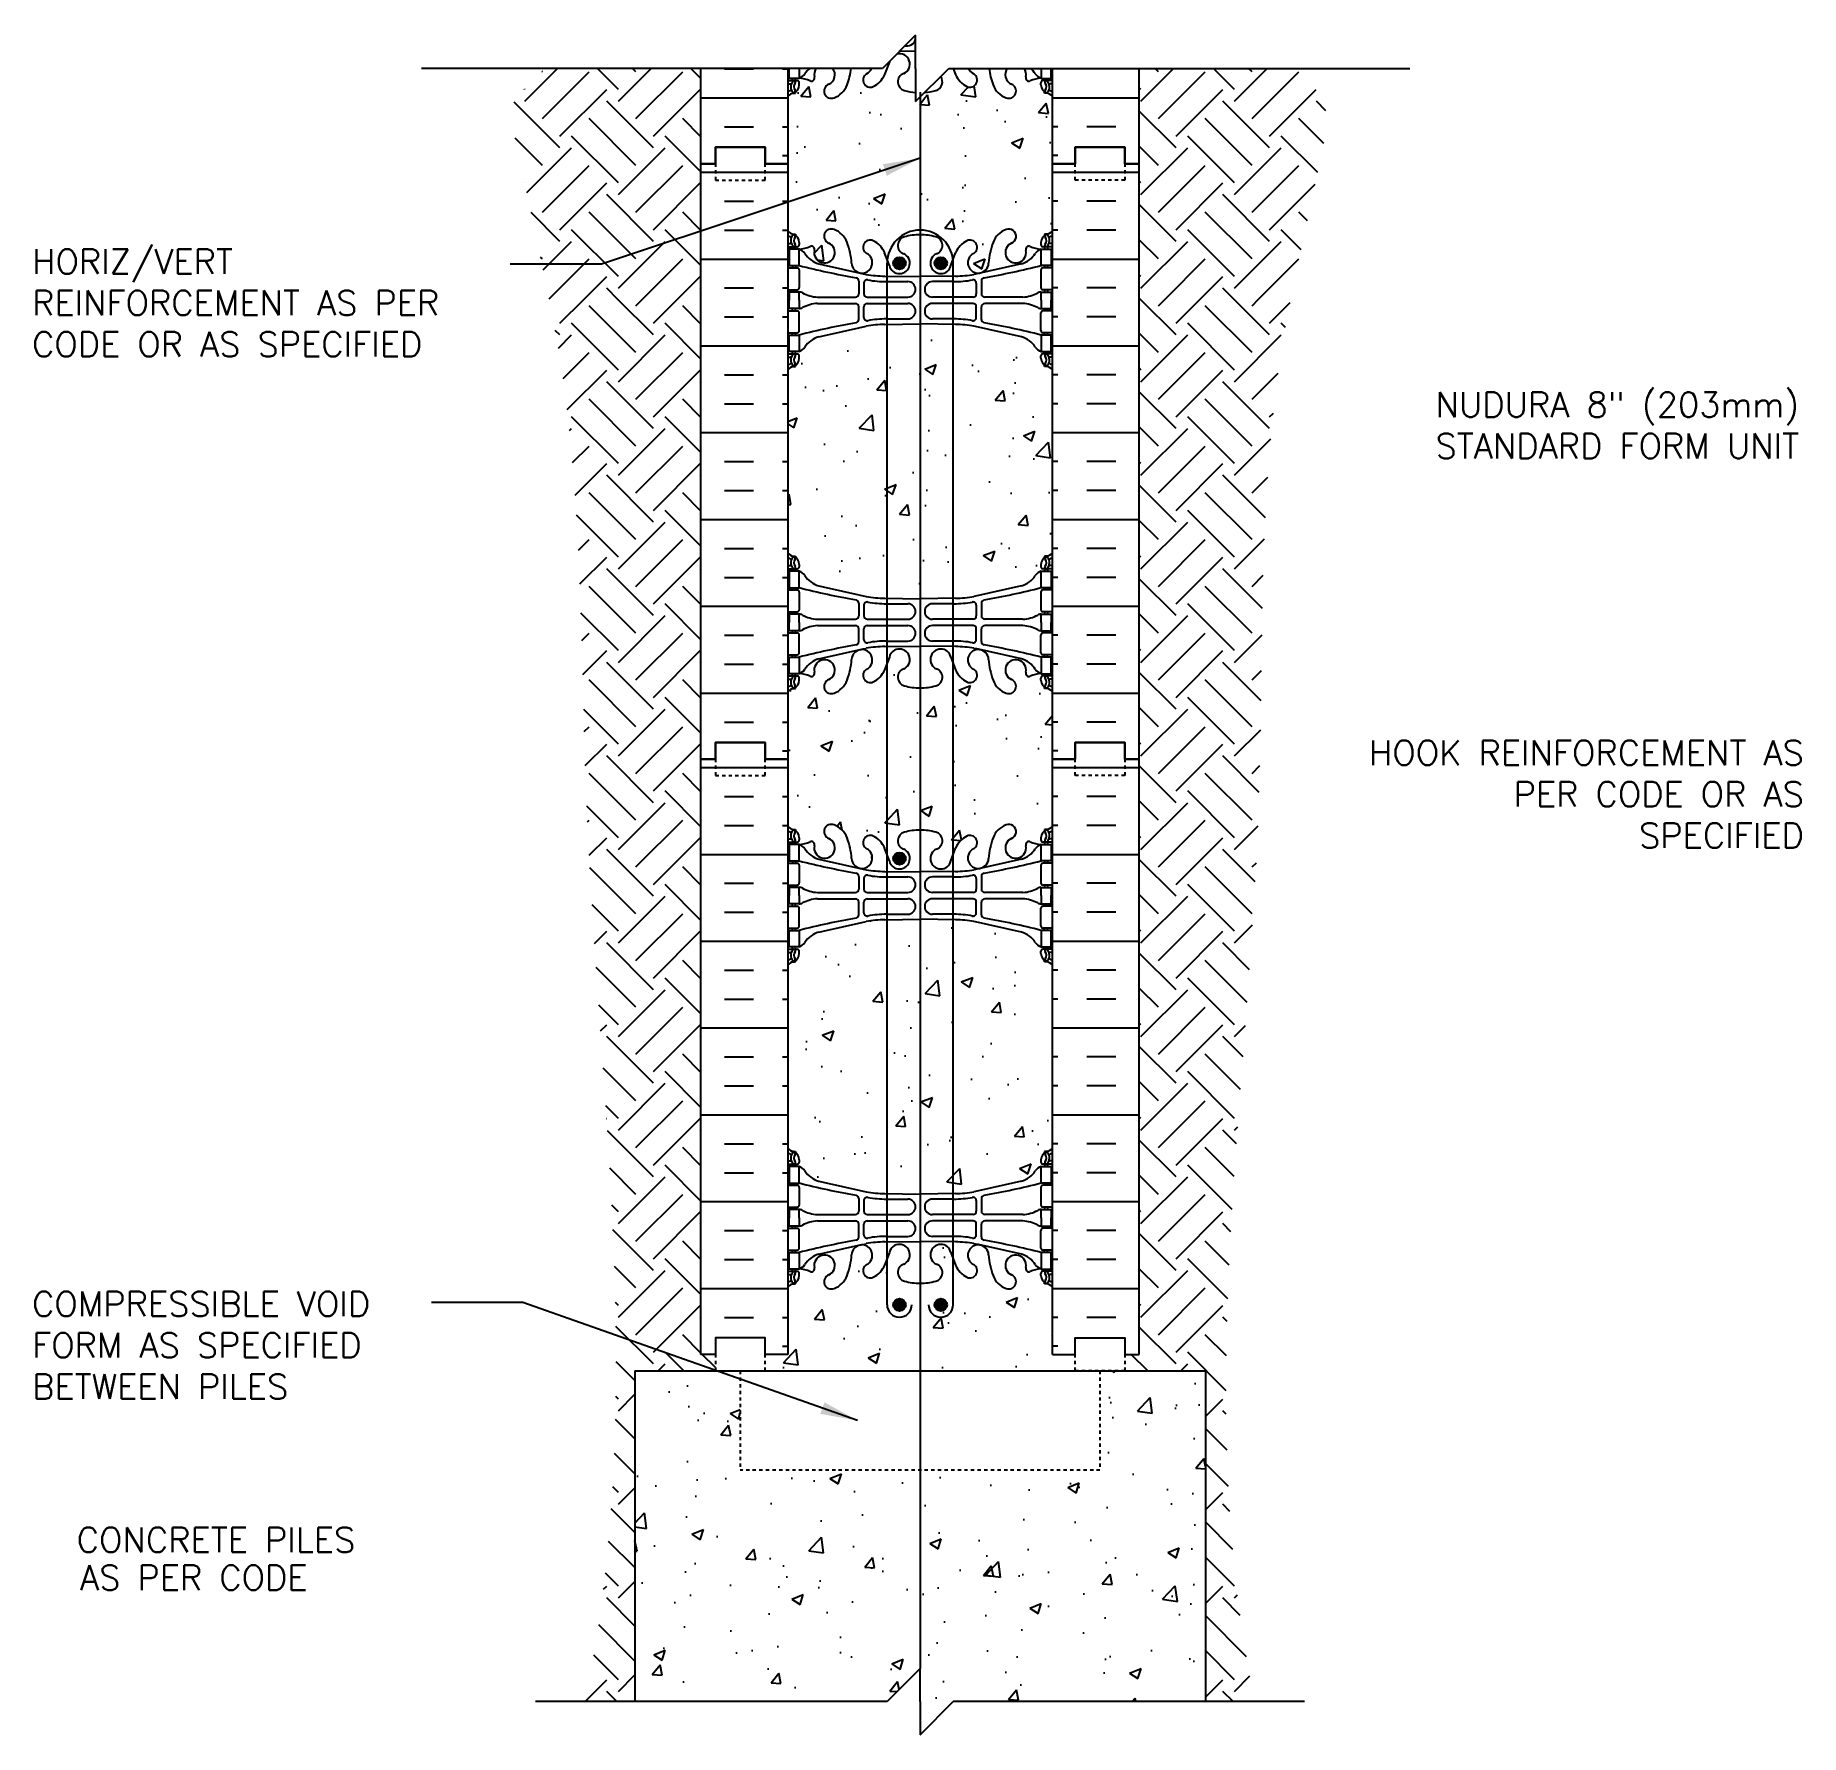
# Model space of a CAD drawing. Header units: inches. Extents: x 269.3 to 322.7, y 44.6 to 95.9.
import ezdxf
from ezdxf.enums import TextEntityAlignment as Align

# ---------------------------------------------------------------- set-up
doc = ezdxf.new("R2010")
doc.units = ezdxf.units.IN
doc.header["$LTSCALE"] = 0.5
doc.header["$MEASUREMENT"] = 0
doc.linetypes.add('DASHED2', pattern=[0.375, 0.25, -0.125])
doc.linetypes.add('HIDDEN2', pattern=[0.1875, 0.125, -0.0625])
for name, color, linetype in [('HATCH', 12, 'Continuous'), ('line25', 2, 'Continuous'), ('LINE3', 3, 'Continuous'), ('LINE50', 5, 'Continuous'), ('LINE9', 9, 'Continuous'), ('TEXT', 4, 'Continuous'), ('Web_Edge', 9, 'Continuous')]:
    doc.layers.add(name, color=color, linetype=linetype)
doc.styles.add('DIM', font='romans.shx', dxfattribs={"width": 0.7})
doc.styles.add('ROMANS', font='romans.shx', dxfattribs={"height": 0.75})
doc.dimstyles.new('ext_12', dxfattribs={"dimscale": 12, "dimtxt": 0.09375, "dimasz": 0.09375, "dimexe": 0.09375, "dimexo": 0.0625, "dimgap": 0.0625, "dimtad": 1, "dimdec": 1, "dimzin": 3, "dimdsep": 46, "dimlunit": 4, "dimtxsty": 'DIM', "dimcen": 0.09, "dimdle": 0.09375, "dimclrt": 4, "dimadec": 0, "dimazin": 0, "dimtfac": 1, "dimtdec": 1, "dimtmove": 2, "dimatfit": 3, "dimfxl": 1, "dimfrac": 2, "dimtolj": 1, "dimtzin": 0, "dimarcsym": 0})
pattern_1 = [(51, (0, 0), (3.59123, -0.251123), [0.375, -4.125]), (356, (0, 0), (-0.75929, 3.74828), [0.3, -3.3]), (101.4514, (0.2993, -0.021), (2.831944, 3.497155), [0.3187, -3.50571]), (47.1842, (-0.0175, 1), (5.349836, -0.73434), [0.5625, -6.1875]), (97.6356, (0.4284, 0.9387), (4.5876, 4.95141), [0.47805, -5.258565]), (352.1842, (-0.0175, 1), (4.58759, 4.95141), [0.45, -4.95]), (22, (0.4868, 0.7586), (3.019214, -1.9607), [0.375, -4.125]), (327, (0.487, 0.7586), (1.153113, 3.64643), [0.3, -3.3]), (72.4514, (0.7384, 0.5952), (4.17233, 1.685726), [0.3187, -3.50571]), (38.5, (0, 0), (0.031741, 1.665277), [0, -3.26, 0, -3.35, 0, -3.3125]), (8.5, (0, 0), (1.28073, 1.994714), [0, -1.91, 0, -3.185, 0, -1.2625]), (328.5, (-1.1148, -0.0195), (2.670674, -0.066175), [0, -1.25, 0, -3.9, 0, -5.175]), (318.5, (-1.6148, -0.0282), (2.906751, 0.551339), [0, -1.625, 0, -2.59, 0, -3.675])]
pattern_2 = [(45, (-158.8588, -23.0793), (2e-16, 2.828427), [2, -2]), (45, (-159.3891, -22.549), (2e-16, 2.828427), [2, -2]), (45, (-159.9194, -22.0186), (2e-16, 2.828427), [2, -2]), (135, (-159.9194, -21.665), (-2.828427, 4e-16), [2, -2]), (135, (-159.3891, -21.1347), (-2.828427, 4e-16), [2, -2]), (135, (-158.8588, -20.6044), (-2.828427, 4e-16), [2, -2])]
pattern_3 = [(45, (-162.8588, -23.0793), (2e-16, 2.828427), [2, -2]), (45, (-163.3891, -22.549), (2e-16, 2.828427), [2, -2]), (45, (-163.9194, -22.0186), (2e-16, 2.828427), [2, -2]), (135, (-163.9194, -21.665), (-2.828427, 4e-16), [2, -2]), (135, (-163.3891, -21.1347), (-2.828427, 4e-16), [2, -2]), (135, (-162.8588, -20.6044), (-2.828427, 4e-16), [2, -2])]

msp = doc.modelspace()

# ---------------------------------------------------------------- texts
at = {"layer": 'TEXT', "style": 'ROMANS'}
for s, p in [('CONCRETE PILES ', (279.536, 50.072)), (' AS PER CODE ', (278.093, 48.93))]:
    msp.add_text(s, height=0.75, dxfattribs=at).set_placement(p, align=Align.RIGHT)
at = {"layer": 'TEXT', "char_height": 0.75, "width": 14.45078, "style": 'ROMANS'}
for s, insert, attachment_point in [('HORIZ/VERT REINFORCEMENT AS PER CODE OR AS SPECIFIED', (269.25, 87.846), 4), ('NUDURA 8" (203mm) STANDARD FORM UNIT', (322.673, 84.146), 6), ('HOOK REINFORCEMENT AS PER CODE OR AS SPECIFIED', (322.815, 72.994), 6), ('COMPRESSIBLE VOID FORM AS SPECIFIED BETWEEN PILES', (269.25, 56.331), 4)]:
    msp.add_mtext(s, dxfattribs=dict(at, insert=insert, attachment_point=attachment_point))

# ---------------------------------------------------------------- hatches: boundary and pattern name
at = {"layer": 'HATCH'}
h = msp.add_hatch(dxfattribs=at)
h.set_pattern_fill('AR-CONC', color=256, scale=0.5, angle=1, style=0)
h.set_pattern_definition(pattern_1)
h.paths.add_polyline_path([(296.244, 94.211, -0.020939), (296.097, 94.206, -0.068475), (295.623, 94.268, -0.734872), (295.6, 94.779, 1.612474), (295.168, 95.139), (295.025, 94.752, -0.173075), (294.679, 94.385, -0.940793), (294.476, 94.768, 1.753171), (294.025, 95.065, -0.068226), (293.889, 94.437, -0.21345), (293.497, 94.048, -1), (293.334, 94.456, 2.087231), (292.9, 94.681, -0.638777), (292.775, 94.558, 0.087457), (292.438, 94.636), (292.333, 94.636), (292.333, 94.566), (292.38, 94.566, -0.414214), (292.443, 94.504), (292.443, 94.436, -0.249069), (292.333, 94.229), (292.333, 94.188), (292.243, 94.188, 0.088416), (292.097, 94.09), (292.097, 92.056), (292.097, 90.021, 0.088416), (292.243, 89.924), (292.333, 89.924), (292.333, 89.882, -0.249069), (292.443, 89.675), (292.443, 89.608, -0.414214), (292.38, 89.545), (292.333, 89.545), (292.333, 89.475), (292.438, 89.475, 0.087457), (292.775, 89.554, -0.638777), (292.9, 89.431, 2.087231), (293.334, 89.655, -1), (293.497, 90.064, -0.21345), (293.889, 89.675, -0.068226), (294.025, 89.047, 0.027005), (294.028, 89.013), (294.232, 89.013), (294.648, 89.013, 0.329064), (294.476, 89.343, -0.940793), (294.679, 89.727, -0.173075), (295.025, 89.36), (295.103, 89.149, -0.384362), (296.098, 90.046, -0.036536), (296.244, 90.035)])
h = msp.add_hatch(dxfattribs=at)
h.set_pattern_fill('AR-CONC', color=256, scale=0.5, angle=1, style=0)
h.set_pattern_definition(pattern_1)
h.paths.add_polyline_path([(300.097, 94.09, 0.088416), (299.951, 94.188), (299.861, 94.188), (299.861, 94.229, -0.249069), (299.751, 94.436), (299.751, 94.504, -0.414214), (299.813, 94.566), (299.861, 94.566), (299.861, 94.636), (299.756, 94.636, 0.087457), (299.419, 94.558, -0.638777), (299.294, 94.681, 2.087231), (298.86, 94.456, -1), (298.697, 94.048, -0.21345), (298.304, 94.437, -0.068226), (298.169, 95.065, 1.753171), (297.718, 94.768, -0.940793), (297.514, 94.385, -0.173075), (297.168, 94.752), (297.026, 95.139, 1.612474), (296.594, 94.779, -0.734872), (296.571, 94.268, -0.047469), (296.244, 94.211), (296.244, 90.035, -0.341601), (297.092, 89.154), (297.168, 89.36, -0.173075), (297.514, 89.727, -0.940793), (297.718, 89.343, 1.753171), (298.169, 89.047, -0.068226), (298.304, 89.675, -0.21345), (298.697, 90.064, -1), (298.86, 89.655, 2.087231), (299.294, 89.431, -0.638777), (299.419, 89.554, 0.087457), (299.756, 89.475), (299.861, 89.475), (299.861, 89.545), (299.813, 89.545, -0.414214), (299.751, 89.608), (299.751, 89.675, -0.249069), (299.861, 89.882), (299.861, 89.924), (299.951, 89.924, 0.088416), (300.097, 90.021), (300.097, 92.056)])
h = msp.add_hatch(dxfattribs=at)
h.set_pattern_fill('EARTH', color=256, scale=8, angle=45, style=0)
h.set_pattern_definition(pattern_2)
h.paths.add_polyline_path([(284.753, 94.937), (289.472, 94.937), (289.472, 87.951), (284.887, 87.951), (284.883, 87.97), (284.879, 87.99), (284.875, 88.009), (284.871, 88.029), (284.867, 88.049), (284.863, 88.068), (284.859, 88.088), (284.855, 88.107), (284.85, 88.127), (284.846, 88.147), (284.842, 88.166), (284.838, 88.186), (284.834, 88.205), (284.83, 88.225), (284.826, 88.244), (284.822, 88.264), (284.818, 88.284), (284.814, 88.303), (284.81, 88.323), (284.806, 88.342), (284.802, 88.362), (284.798, 88.382), (284.794, 88.401), (284.789, 88.421), (284.785, 88.44), (284.781, 88.46), (284.777, 88.479), (284.773, 88.499), (284.769, 88.519), (284.765, 88.538), (284.761, 88.558), (284.757, 88.577), (284.753, 88.597), (284.749, 88.616), (284.745, 88.636), (284.74, 88.656), (284.736, 88.675), (284.732, 88.695), (284.728, 88.714), (284.724, 88.734), (284.72, 88.754), (284.716, 88.773), (284.712, 88.793), (284.708, 88.812), (284.704, 88.832), (284.7, 88.851), (284.695, 88.871), (284.691, 88.891), (284.687, 88.91), (284.683, 88.93), (284.679, 88.949), (284.675, 88.969), (284.671, 88.988), (284.667, 89.008), (284.663, 89.028), (284.659, 89.047), (284.654, 89.067), (284.65, 89.086), (284.646, 89.106), (284.642, 89.125), (284.638, 89.145), (284.634, 89.165), (284.63, 89.184), (284.626, 89.204), (284.622, 89.223), (284.617, 89.243), (284.613, 89.263), (284.609, 89.282), (284.605, 89.302), (284.601, 89.321), (284.597, 89.341), (284.593, 89.36), (284.589, 89.38), (284.585, 89.4), (284.58, 89.419), (284.576, 89.439), (284.572, 89.458), (284.568, 89.478), (284.564, 89.497), (284.56, 89.517), (284.556, 89.537), (284.552, 89.556), (284.547, 89.576), (284.543, 89.595), (284.539, 89.615), (284.535, 89.634), (284.531, 89.654), (284.527, 89.674), (284.523, 89.693), (284.519, 89.713), (284.514, 89.732), (284.51, 89.752), (284.506, 89.771), (284.502, 89.791), (284.498, 89.811), (284.494, 89.83), (284.49, 89.85), (284.485, 89.869), (284.481, 89.889), (284.477, 89.908), (284.473, 89.928), (284.469, 89.948), (284.465, 89.967), (284.461, 89.987), (284.457, 90.006), (284.452, 90.026), (284.448, 90.045), (284.444, 90.065), (284.44, 90.085), (284.436, 90.104), (284.432, 90.124), (284.428, 90.143), (284.423, 90.163), (284.419, 90.183), (284.415, 90.202), (284.411, 90.222), (284.407, 90.241), (284.403, 90.261), (284.399, 90.28), (284.394, 90.3), (284.39, 90.32), (284.386, 90.339), (284.382, 90.359), (284.378, 90.378), (284.374, 90.398), (284.369, 90.417), (284.365, 90.437), (284.361, 90.457), (284.357, 90.476), (284.353, 90.496), (284.349, 90.515), (284.345, 90.535), (284.34, 90.554), (284.336, 90.574), (284.332, 90.594), (284.328, 90.613), (284.324, 90.633), (284.32, 90.652), (284.315, 90.672), (284.311, 90.691), (284.307, 90.711), (284.303, 90.731), (284.299, 90.75), (284.295, 90.77), (284.29, 90.789), (284.286, 90.809), (284.282, 90.828), (284.278, 90.848), (284.274, 90.868), (284.27, 90.887), (284.266, 90.907), (284.261, 90.926), (284.257, 90.946), (284.253, 90.965), (284.249, 90.985), (284.245, 91.005), (284.241, 91.024), (284.236, 91.044), (284.232, 91.063), (284.228, 91.083), (284.224, 91.102), (284.22, 91.122), (284.216, 91.142), (284.211, 91.161), (284.207, 91.181), (284.203, 91.2), (284.199, 91.22), (284.195, 91.239), (284.19, 91.259), (284.186, 91.279), (284.182, 91.298), (284.178, 91.318), (284.174, 91.337), (284.17, 91.357), (284.165, 91.376), (284.161, 91.396), (284.157, 91.416), (284.153, 91.435), (284.149, 91.455), (284.145, 91.474), (284.14, 91.494), (284.136, 91.513), (284.132, 91.533), (284.128, 91.553), (284.124, 91.572), (284.12, 91.592), (284.115, 91.611), (284.111, 91.631), (284.107, 91.65), (284.103, 91.67), (284.099, 91.69), (284.094, 91.709), (284.09, 91.729), (284.086, 91.748), (284.082, 91.768), (284.078, 91.787), (284.074, 91.807), (284.069, 91.827), (284.065, 91.846), (284.061, 91.866), (284.057, 91.885), (284.053, 91.905), (284.048, 91.924), (284.044, 91.944), (284.04, 91.964), (284.036, 91.983), (284.032, 92.003), (284.028, 92.022), (284.023, 92.042), (284.019, 92.061), (284.015, 92.081), (284.011, 92.1), (284.007, 92.12), (284.002, 92.14), (283.998, 92.159), (283.994, 92.179), (283.99, 92.198), (283.986, 92.218), (283.982, 92.237), (283.977, 92.257), (283.973, 92.277), (283.969, 92.296), (283.965, 92.316), (283.961, 92.335), (283.956, 92.355), (283.952, 92.374), (283.948, 92.394), (283.944, 92.414), (283.94, 92.433), (283.936, 92.453), (283.931, 92.472), (283.927, 92.492), (283.923, 92.511), (283.919, 92.531), (283.915, 92.551), (283.91, 92.57), (283.906, 92.59), (283.902, 92.609), (283.898, 92.629), (283.894, 92.648), (283.889, 92.668), (283.885, 92.688), (283.881, 92.707), (283.877, 92.727), (283.873, 92.746), (283.869, 92.766), (283.864, 92.785), (283.86, 92.805), (283.856, 92.825), (283.852, 92.844), (283.848, 92.864), (283.843, 92.883), (283.839, 92.903), (283.835, 92.922), (283.831, 92.942), (283.827, 92.962), (283.827, 94.01)])
h = msp.add_hatch(dxfattribs=at)
h.set_pattern_fill('INSUL', color=256, scale=7, style=0)
h.set_pattern_definition([(0, (-2634.0648, -304.9536), (0, 2.625), []), (0, (-2634.0648, -304.0786), (0, 2.625), [0.875, -0.875]), (0, (-2634.0648, -303.2036), (0, 2.625), [0.875, -0.875])])
h.paths.add_polyline_path([(292.097, 94.937), (289.472, 94.937), (289.472, 92.056), (289.909, 92.056), (289.909, 92.556), (291.409, 92.556), (291.409, 92.056), (292.097, 92.056)])
h = msp.add_hatch(dxfattribs=at)
h.set_pattern_fill('INSUL', color=256, scale=7, style=0)
h.set_pattern_definition([(180, (3226.2584, -304.9536), (0, 2.625), []), (180, (3226.2584, -304.0786), (0, 2.625), [0.875, -0.875]), (180, (3226.2584, -303.2036), (0, 2.625), [0.875, -0.875])])
h.paths.add_polyline_path([(302.722, 94.937), (300.097, 94.937), (300.097, 92.056), (300.784, 92.056), (300.784, 92.556), (302.284, 92.556), (302.284, 92.056), (302.722, 92.056)])
h = msp.add_hatch(dxfattribs=at)
h.set_pattern_fill('EARTH', color=256, scale=8, angle=45, style=0)
h.set_pattern_definition(pattern_3)
h.paths.add_polyline_path([(307.44, 94.937), (302.722, 94.937), (302.722, 87.951), (307.307, 87.951), (307.311, 87.97), (307.315, 87.99), (307.319, 88.009), (307.323, 88.029), (307.327, 88.049), (307.331, 88.068), (307.335, 88.088), (307.339, 88.107), (307.343, 88.127), (307.347, 88.147), (307.351, 88.166), (307.355, 88.186), (307.359, 88.205), (307.363, 88.225), (307.368, 88.244), (307.372, 88.264), (307.376, 88.284), (307.38, 88.303), (307.384, 88.323), (307.388, 88.342), (307.392, 88.362), (307.396, 88.382), (307.4, 88.401), (307.404, 88.421), (307.408, 88.44), (307.412, 88.46), (307.416, 88.479), (307.42, 88.499), (307.425, 88.519), (307.429, 88.538), (307.433, 88.558), (307.437, 88.577), (307.441, 88.597), (307.445, 88.616), (307.449, 88.636), (307.453, 88.656), (307.457, 88.675), (307.461, 88.695), (307.465, 88.714), (307.47, 88.734), (307.474, 88.754), (307.478, 88.773), (307.482, 88.793), (307.486, 88.812), (307.49, 88.832), (307.494, 88.851), (307.498, 88.871), (307.502, 88.891), (307.506, 88.91), (307.51, 88.93), (307.515, 88.949), (307.519, 88.969), (307.523, 88.988), (307.527, 89.008), (307.531, 89.028), (307.535, 89.047), (307.539, 89.067), (307.543, 89.086), (307.547, 89.106), (307.551, 89.125), (307.556, 89.145), (307.56, 89.165), (307.564, 89.184), (307.568, 89.204), (307.572, 89.223), (307.576, 89.243), (307.58, 89.263), (307.584, 89.282), (307.588, 89.302), (307.593, 89.321), (307.597, 89.341), (307.601, 89.36), (307.605, 89.38), (307.609, 89.4), (307.613, 89.419), (307.617, 89.439), (307.621, 89.458), (307.626, 89.478), (307.63, 89.497), (307.634, 89.517), (307.638, 89.537), (307.642, 89.556), (307.646, 89.576), (307.65, 89.595), (307.654, 89.615), (307.659, 89.634), (307.663, 89.654), (307.667, 89.674), (307.671, 89.693), (307.675, 89.713), (307.679, 89.732), (307.683, 89.752), (307.687, 89.771), (307.692, 89.791), (307.696, 89.811), (307.7, 89.83), (307.704, 89.85), (307.708, 89.869), (307.712, 89.889), (307.716, 89.908), (307.721, 89.928), (307.725, 89.948), (307.729, 89.967), (307.733, 89.987), (307.737, 90.006), (307.741, 90.026), (307.745, 90.045), (307.749, 90.065), (307.754, 90.085), (307.758, 90.104), (307.762, 90.124), (307.766, 90.143), (307.77, 90.163), (307.774, 90.183), (307.779, 90.202), (307.783, 90.222), (307.787, 90.241), (307.791, 90.261), (307.795, 90.28), (307.799, 90.3), (307.803, 90.32), (307.808, 90.339), (307.812, 90.359), (307.816, 90.378), (307.82, 90.398), (307.824, 90.417), (307.828, 90.437), (307.832, 90.457), (307.837, 90.476), (307.841, 90.496), (307.845, 90.515), (307.849, 90.535), (307.853, 90.554), (307.857, 90.574), (307.862, 90.594), (307.866, 90.613), (307.87, 90.633), (307.874, 90.652), (307.878, 90.672), (307.882, 90.691), (307.886, 90.711), (307.891, 90.731), (307.895, 90.75), (307.899, 90.77), (307.903, 90.789), (307.907, 90.809), (307.911, 90.828), (307.916, 90.848), (307.92, 90.868), (307.924, 90.887), (307.928, 90.907), (307.932, 90.926), (307.936, 90.946), (307.941, 90.965), (307.945, 90.985), (307.949, 91.005), (307.953, 91.024), (307.957, 91.044), (307.961, 91.063), (307.966, 91.083), (307.97, 91.102), (307.974, 91.122), (307.978, 91.142), (307.982, 91.161), (307.986, 91.181), (307.991, 91.2), (307.995, 91.22), (307.999, 91.239), (308.003, 91.259), (308.007, 91.279), (308.011, 91.298), (308.016, 91.318), (308.02, 91.337), (308.024, 91.357), (308.028, 91.376), (308.032, 91.396), (308.037, 91.416), (308.041, 91.435), (308.045, 91.455), (308.049, 91.474), (308.053, 91.494), (308.057, 91.513), (308.062, 91.533), (308.066, 91.553), (308.07, 91.572), (308.074, 91.592), (308.078, 91.611), (308.082, 91.631), (308.087, 91.65), (308.091, 91.67), (308.095, 91.69), (308.099, 91.709), (308.103, 91.729), (308.108, 91.748), (308.112, 91.768), (308.116, 91.787), (308.12, 91.807), (308.124, 91.827), (308.128, 91.846), (308.133, 91.866), (308.137, 91.885), (308.141, 91.905), (308.145, 91.924), (308.149, 91.944), (308.154, 91.964), (308.158, 91.983), (308.162, 92.003), (308.166, 92.022), (308.17, 92.042), (308.174, 92.061), (308.179, 92.081), (308.183, 92.1), (308.187, 92.12), (308.191, 92.14), (308.195, 92.159), (308.2, 92.179), (308.204, 92.198), (308.208, 92.218), (308.212, 92.237), (308.216, 92.257), (308.22, 92.277), (308.225, 92.296), (308.229, 92.316), (308.233, 92.335), (308.237, 92.355), (308.241, 92.374), (308.246, 92.394), (308.25, 92.414), (308.254, 92.433), (308.258, 92.453), (308.262, 92.472), (308.266, 92.492), (308.271, 92.511), (308.275, 92.531), (308.279, 92.551), (308.283, 92.57), (308.287, 92.59), (308.292, 92.609), (308.296, 92.629), (308.3, 92.648), (308.304, 92.668), (308.308, 92.688), (308.313, 92.707), (308.317, 92.727), (308.321, 92.746), (308.325, 92.766), (308.329, 92.785), (308.333, 92.805), (308.338, 92.825), (308.342, 92.844), (308.346, 92.864), (308.35, 92.883), (308.354, 92.903), (308.359, 92.922), (308.363, 92.942), (308.367, 92.962), (308.367, 94.01)])
h = msp.add_hatch(dxfattribs=at)
h.set_pattern_fill('INSUL', color=256, scale=7, style=0)
h.set_pattern_definition([(0, (-2634.0648, -322.9536), (0, 2.625), []), (0, (-2634.0648, -322.0786), (0, 2.625), [0.875, -0.875]), (0, (-2634.0648, -321.2036), (0, 2.625), [0.875, -0.875])])
h.paths.add_polyline_path([(289.472, 74.056), (289.909, 74.056), (289.909, 74.556), (291.409, 74.556), (291.409, 74.056), (292.097, 74.056), (292.097, 92.056), (291.409, 92.056), (291.409, 92.556), (289.909, 92.556), (289.909, 92.056), (289.472, 92.056)])
h = msp.add_hatch(dxfattribs=at)
h.set_pattern_fill('INSUL', color=256, scale=7, style=0)
h.set_pattern_definition([(180, (3226.2584, -322.9536), (0, 2.625), []), (180, (3226.2584, -322.0786), (0, 2.625), [0.875, -0.875]), (180, (3226.2584, -321.2036), (0, 2.625), [0.875, -0.875])])
h.paths.add_polyline_path([(302.722, 74.056), (302.284, 74.056), (302.284, 74.556), (300.784, 74.556), (300.784, 74.056), (300.097, 74.056), (300.097, 92.056), (300.784, 92.056), (300.784, 92.556), (302.284, 92.556), (302.284, 92.056), (302.722, 92.056)])
h = msp.add_hatch(dxfattribs=at)
h.set_pattern_fill('EARTH', color=256, scale=8, angle=45, style=0)
h.set_pattern_definition(pattern_2)
edge = h.paths.add_edge_path()
edge.add_line((284.887, 87.951), (289.472, 87.951))
edge.add_line((289.472, 87.951), (289.472, 74.056))
edge.add_line((289.472, 74.056), (289.472, 56.056))
edge.add_line((289.472, 56.056), (289.909, 56.056))
edge.add_line((289.909, 56.056), (289.909, 55.556))
edge.add_line((289.909, 55.556), (287.472, 55.556))
edge.add_line((287.472, 55.556), (287.472, 45.556))
edge.add_line((287.472, 45.556), (285.972, 45.556))
edge.add_spline(control_points=[(285.972, 45.556), (287.839, 54.602), (285.566, 68.867), (285.943, 82.846), (284.887, 87.951)], knot_values=[5.103042, 5.103042, 5.103042, 5.103042, 32.127747, 47.716315, 47.716315, 47.716315, 47.716315], degree=3, periodic=0)
h = msp.add_hatch(dxfattribs=at)
h.set_pattern_fill('EARTH', color=256, scale=8, angle=45, style=0)
h.set_pattern_definition(pattern_3)
edge = h.paths.add_edge_path()
edge.add_line((307.307, 87.951), (302.722, 87.951))
edge.add_line((302.722, 87.951), (302.722, 74.056))
edge.add_line((302.722, 74.056), (302.722, 56.056))
edge.add_line((302.722, 56.056), (302.284, 56.056))
edge.add_line((302.284, 56.056), (302.284, 55.556))
edge.add_line((302.284, 55.556), (304.722, 55.556))
edge.add_line((304.722, 55.556), (304.722, 45.556))
edge.add_line((304.722, 45.556), (306.222, 45.556))
edge.add_spline(control_points=[(306.222, 45.556), (304.355, 54.602), (306.978, 68.867), (306.251, 82.846), (307.307, 87.951)], knot_values=[5.103042, 5.103042, 5.103042, 5.103042, 32.127747, 47.716315, 47.716315, 47.716315, 47.716315], degree=3, periodic=0)
h = msp.add_hatch(dxfattribs=at)
h.set_pattern_fill('AR-CONC', color=256, scale=0.5)
h.set_pattern_definition([(50, (0, 0), (3.5863, -0.31376), [0.375, -4.125]), (355, (0, 0), (-0.693757, 3.76096), [0.3, -3.3]), (100.4514, (0.299, -0.026), (2.892544, 3.4472), [0.3187, -3.50571]), (46.1842, (0, 1), (5.336207, -0.827596), [0.5625, -6.1875]), (96.6356, (0.4447, 0.931), (4.67331, 4.87059), [0.47805, -5.25857]), (351.1842, (0, 1), (4.67331, 4.87059), [0.45, -4.95]), (21, (0.5, 0.75), (2.984535, -2.013094), [0.375, -4.125]), (326, (0.5, 0.75), (1.216577, 3.62575), [0.3, -3.3]), (71.4514, (0.7487, 0.5822), (4.20111, 1.612656), [0.3187, -3.50571]), (37.5, (0, 0), (0.0607993, 1.6644693), [0, -3.26, 0, -3.35, 0, -3.3125]), (7.5, (0, 0), (1.315348, 1.972059), [0, -1.91, 0, -3.185, 0, -1.2625]), (327.5, (-1.115, 0), (2.669112, -0.1127744), [0, -1.25, 0, -3.9, 0, -5.175]), (317.5, (-1.615, 0), (2.91593, 0.500525), [0, -1.625, 0, -2.59, 0, -3.675])])
edge = h.paths.add_edge_path()
edge.add_line((295.098, 69.194), (295.03, 69.193))
edge.add_arc((295.025, 66.21), 2.984, 89.9005, 100.7454)
edge.add_spline(control_points=[(294.469, 69.141), (293.031, 68.821)], knot_values=[0, 0, 1, 1], degree=1, periodic=0)
edge.add_arc((293.239, 68.107), 0.743, 106.1893, 145.772)
edge.add_arc((292.315, 68.718), 0.364, 289.6613, 327.9576, ccw=False)
edge.add_line((292.438, 68.375), (292.333, 68.375))
edge.add_line((292.333, 68.375), (292.333, 68.305))
edge.add_line((292.333, 68.305), (292.38, 68.305))
edge.add_arc((292.38, 68.243), 0.0625, 0, 90, ccw=False)
edge.add_line((292.443, 68.243), (292.443, 68.175))
edge.add_arc((292.193, 68.175), 0.25, 304.0558, 360, ccw=False)
edge.add_line((292.333, 67.968), (292.333, 67.926))
edge.add_line((292.333, 67.926), (292.243, 67.926))
edge.add_arc((292.443, 67.468), 0.5, 113.5782, 133.7891)
edge.add_line((292.097, 67.829), (292.097, 62.283))
edge.add_arc((292.443, 62.644), 0.5, 226.2109, 246.4218)
edge.add_line((292.243, 62.185), (292.333, 62.185))
edge.add_line((292.333, 62.185), (292.333, 62.144))
edge.add_arc((292.193, 61.936), 0.25, 0, 55.9442, ccw=False)
edge.add_line((292.443, 61.936), (292.443, 61.869))
edge.add_arc((292.38, 61.869), 0.0625, -90, 0, ccw=False)
edge.add_line((292.38, 61.806), (292.333, 61.806))
edge.add_line((292.333, 61.806), (292.333, 61.736))
edge.add_line((292.333, 61.736), (292.438, 61.736))
edge.add_arc((292.315, 61.394), 0.364, 32.0424, 70.3387, ccw=False)
edge.add_arc((293.239, 62.005), 0.743, 214.228, 253.8107)
edge.add_spline(control_points=[(293.031, 61.291), (294.469, 60.971)], knot_values=[0, 0, 1, 1], degree=1, periodic=0)
edge.add_arc((295.025, 63.902), 2.984, 259.2546, 270.0995)
edge.add_line((295.03, 60.918), (295.098, 60.917))
edge.add_line((295.098, 60.917), (295.098, 69.194))
h.paths.add_polyline_path([(296.097, 69.209), (295.098, 69.194), (295.098, 60.917), (296.097, 60.903)])
h.paths.add_polyline_path([(297.098, 69.194), (296.097, 69.209), (296.097, 60.903), (297.098, 60.917)])
edge = h.paths.add_edge_path()
edge.add_arc((299.751, 67.468), 0.5, 46.2109, 66.4218)
edge.add_line((299.951, 67.926), (299.861, 67.926))
edge.add_line((299.861, 67.926), (299.861, 67.968))
edge.add_arc((300.001, 68.175), 0.25, 180, 235.9442, ccw=False)
edge.add_line((299.751, 68.175), (299.751, 68.243))
edge.add_arc((299.813, 68.243), 0.0625, 90, 180, ccw=False)
edge.add_line((299.813, 68.305), (299.861, 68.305))
edge.add_line((299.861, 68.305), (299.861, 68.375))
edge.add_line((299.861, 68.375), (299.756, 68.375))
edge.add_arc((299.878, 68.718), 0.364, 212.0424, 250.3387, ccw=False)
edge.add_arc((298.955, 68.107), 0.743, 34.228, 73.8107)
edge.add_spline(control_points=[(299.162, 68.821), (297.725, 69.141)], knot_values=[0, 0, 1, 1], degree=1, periodic=0)
edge.add_arc((297.169, 66.21), 2.984, 79.2546, 90.0995)
edge.add_line((297.163, 69.193), (297.098, 69.194))
edge.add_line((297.098, 69.194), (297.098, 60.917))
edge.add_line((297.098, 60.917), (297.163, 60.918))
edge.add_arc((297.169, 63.902), 2.984, 269.9005, 280.7454)
edge.add_spline(control_points=[(297.725, 60.971), (299.162, 61.291)], knot_values=[0, 0, 1, 1], degree=1, periodic=0)
edge.add_arc((298.955, 62.005), 0.743, 286.1893, 325.772)
edge.add_arc((299.878, 61.394), 0.364, 109.6613, 147.9576, ccw=False)
edge.add_line((299.756, 61.736), (299.861, 61.736))
edge.add_line((299.861, 61.736), (299.861, 61.806))
edge.add_line((299.861, 61.806), (299.813, 61.806))
edge.add_arc((299.813, 61.869), 0.0625, 180, 270, ccw=False)
edge.add_line((299.751, 61.869), (299.751, 61.936))
edge.add_arc((300.001, 61.936), 0.25, 124.0558, 180, ccw=False)
edge.add_line((299.861, 62.144), (299.861, 62.185))
edge.add_line((299.861, 62.185), (299.951, 62.185))
edge.add_arc((299.751, 62.644), 0.5, 293.5782, 313.7891)
edge.add_line((300.097, 62.283), (300.097, 67.829))
edge = h.paths.add_edge_path()
edge.add_line((295.098, 87.194), (295.03, 87.193))
edge.add_arc((295.025, 84.21), 2.984, 89.9005, 100.7454)
edge.add_spline(control_points=[(294.469, 87.141), (293.031, 86.821)], knot_values=[0, 0, 1, 1], degree=1, periodic=0)
edge.add_arc((293.239, 86.107), 0.743, 106.1893, 145.772)
edge.add_arc((292.315, 86.718), 0.364, 289.6613, 327.9576, ccw=False)
edge.add_line((292.438, 86.375), (292.333, 86.375))
edge.add_line((292.333, 86.375), (292.333, 86.305))
edge.add_line((292.333, 86.305), (292.38, 86.305))
edge.add_arc((292.38, 86.243), 0.0625, 0, 90, ccw=False)
edge.add_line((292.443, 86.243), (292.443, 86.175))
edge.add_arc((292.193, 86.175), 0.25, 304.0558, 360, ccw=False)
edge.add_line((292.333, 85.968), (292.333, 85.926))
edge.add_line((292.333, 85.926), (292.243, 85.926))
edge.add_arc((292.443, 85.468), 0.5, 113.5782, 133.7891)
edge.add_line((292.097, 85.829), (292.097, 80.283))
edge.add_arc((292.443, 80.644), 0.5, 226.2109, 246.4218)
edge.add_line((292.243, 80.185), (292.333, 80.185))
edge.add_line((292.333, 80.185), (292.333, 80.144))
edge.add_arc((292.193, 79.936), 0.25, 0, 55.9442, ccw=False)
edge.add_line((292.443, 79.936), (292.443, 79.869))
edge.add_arc((292.38, 79.869), 0.0625, -90, 0, ccw=False)
edge.add_line((292.38, 79.806), (292.333, 79.806))
edge.add_line((292.333, 79.806), (292.333, 79.736))
edge.add_line((292.333, 79.736), (292.438, 79.736))
edge.add_arc((292.315, 79.394), 0.364, 32.0424, 70.3387, ccw=False)
edge.add_arc((293.239, 80.005), 0.743, 214.228, 253.8107)
edge.add_spline(control_points=[(293.031, 79.291), (294.469, 78.971)], knot_values=[0, 0, 1, 1], degree=1, periodic=0)
edge.add_arc((295.025, 81.902), 2.984, 259.2546, 270.0995)
edge.add_line((295.03, 78.918), (295.098, 78.917))
edge.add_line((295.098, 78.917), (295.098, 87.194))
h.paths.add_polyline_path([(296.097, 87.209), (295.098, 87.194), (295.098, 78.917), (296.097, 78.903)])
h.paths.add_polyline_path([(297.098, 87.194), (296.097, 87.209), (296.097, 78.903), (297.098, 78.917)])
edge = h.paths.add_edge_path()
edge.add_arc((299.751, 85.468), 0.5, 46.2109, 66.4218)
edge.add_line((299.951, 85.926), (299.861, 85.926))
edge.add_line((299.861, 85.926), (299.861, 85.968))
edge.add_arc((300.001, 86.175), 0.25, 180, 235.9442, ccw=False)
edge.add_line((299.751, 86.175), (299.751, 86.243))
edge.add_arc((299.813, 86.243), 0.0625, 90, 180, ccw=False)
edge.add_line((299.813, 86.305), (299.861, 86.305))
edge.add_line((299.861, 86.305), (299.861, 86.375))
edge.add_line((299.861, 86.375), (299.756, 86.375))
edge.add_arc((299.878, 86.718), 0.364, 212.0424, 250.3387, ccw=False)
edge.add_arc((298.955, 86.107), 0.743, 34.228, 73.8107)
edge.add_spline(control_points=[(299.162, 86.821), (297.725, 87.141)], knot_values=[0, 0, 1, 1], degree=1, periodic=0)
edge.add_arc((297.169, 84.21), 2.984, 79.2546, 90.0995)
edge.add_line((297.163, 87.193), (297.098, 87.194))
edge.add_line((297.098, 87.194), (297.098, 78.917))
edge.add_line((297.098, 78.917), (297.163, 78.918))
edge.add_arc((297.169, 81.902), 2.984, 269.9005, 280.7454)
edge.add_spline(control_points=[(297.725, 78.971), (299.162, 79.291)], knot_values=[0, 0, 1, 1], degree=1, periodic=0)
edge.add_arc((298.955, 80.005), 0.743, 286.1893, 325.772)
edge.add_arc((299.878, 79.394), 0.364, 109.6613, 147.9576, ccw=False)
edge.add_line((299.756, 79.736), (299.861, 79.736))
edge.add_line((299.861, 79.736), (299.861, 79.806))
edge.add_line((299.861, 79.806), (299.813, 79.806))
edge.add_arc((299.813, 79.869), 0.0625, 180, 270, ccw=False)
edge.add_line((299.751, 79.869), (299.751, 79.936))
edge.add_arc((300.001, 79.936), 0.25, 124.0558, 180, ccw=False)
edge.add_line((299.861, 80.144), (299.861, 80.185))
edge.add_line((299.861, 80.185), (299.951, 80.185))
edge.add_arc((299.751, 80.644), 0.5, 293.5782, 313.7891)
edge.add_line((300.097, 80.283), (300.097, 85.829))
h = msp.add_hatch(dxfattribs=at)
h.set_pattern_fill('AR-CONC', color=256, scale=0.5, angle=1, style=0)
h.set_pattern_definition(pattern_1)
h.paths.add_polyline_path([(295.098, 76.949), (295.025, 76.752, -0.173075), (294.679, 76.385, -0.940793), (294.476, 76.768, 1.753171), (294.025, 77.065, -0.068226), (293.889, 76.437, -0.21345), (293.497, 76.048, -1), (293.334, 76.456, 2.087231), (292.9, 76.681, -0.669601), (292.767, 76.561, 0.085348), (292.438, 76.636), (292.333, 76.636), (292.333, 76.566), (292.38, 76.566, -0.414214), (292.443, 76.504), (292.443, 76.436, -0.249069), (292.333, 76.229), (292.333, 76.188), (292.243, 76.188, 0.088416), (292.097, 76.09), (292.097, 74.056), (292.097, 72.021, 0.088416), (292.243, 71.924), (292.333, 71.924), (292.333, 71.882, -0.249069), (292.443, 71.675), (292.443, 71.608, -0.414214), (292.38, 71.545), (292.333, 71.545), (292.333, 71.475), (292.438, 71.475, 0.085348), (292.767, 71.551, -0.669601), (292.9, 71.431, 2.087231), (293.334, 71.655, -1), (293.497, 72.064, -0.21345), (293.889, 71.675, -0.068226), (294.025, 71.047, 1.753171), (294.476, 71.343, -0.940793), (294.679, 71.727, -0.173075), (295.025, 71.36), (295.098, 71.163)])
h = msp.add_hatch(dxfattribs=at)
h.set_pattern_fill('AR-CONC', color=256, scale=0.5, angle=1, style=0)
h.set_pattern_definition(pattern_1)
h.paths.add_polyline_path([(296.244, 76.211, -0.020939), (296.097, 76.206, -0.068475), (295.623, 76.268, -0.734872), (295.6, 76.779, 1.612474), (295.168, 77.139), (295.098, 76.949), (295.098, 71.163), (295.168, 70.973, 1.612474), (295.6, 71.333, -0.734872), (295.623, 71.844, -0.068475), (296.097, 71.906, -0.020939), (296.244, 71.901)])
h = msp.add_hatch(dxfattribs=at)
h.set_pattern_fill('AR-CONC', color=256, scale=0.5, angle=1, style=0)
h.set_pattern_definition(pattern_1)
h.paths.add_polyline_path([(297.098, 76.942), (297.026, 77.139, 1.612474), (296.594, 76.779, -0.734872), (296.571, 76.268, -0.047469), (296.244, 76.211), (296.244, 71.901, -0.047469), (296.571, 71.844, -0.734872), (296.594, 71.333, 1.612474), (297.026, 70.973), (297.098, 71.17)])
h = msp.add_hatch(dxfattribs=at)
h.set_pattern_fill('AR-CONC', color=256, scale=0.5, angle=1, style=0)
h.set_pattern_definition(pattern_1)
h.paths.add_polyline_path([(300.097, 76.09, 0.088416), (299.951, 76.188), (299.861, 76.188), (299.861, 76.229, -0.249069), (299.751, 76.436), (299.751, 76.504, -0.414214), (299.813, 76.566), (299.861, 76.566), (299.861, 76.636), (299.756, 76.636, 0.087457), (299.419, 76.558, -0.638777), (299.294, 76.681, 2.087231), (298.86, 76.456, -1), (298.697, 76.048, -0.21345), (298.304, 76.437, -0.068226), (298.169, 77.065, 1.753171), (297.718, 76.768, -0.940793), (297.514, 76.385, -0.173075), (297.168, 76.752), (297.098, 76.942), (297.098, 71.17), (297.168, 71.36, -0.173075), (297.514, 71.727, -0.940793), (297.718, 71.343, 1.753171), (298.169, 71.047, -0.068226), (298.304, 71.675, -0.21345), (298.697, 72.064, -1), (298.86, 71.655, 2.087231), (299.294, 71.431, -0.638777), (299.419, 71.554, 0.087457), (299.756, 71.475), (299.861, 71.475), (299.861, 71.545), (299.813, 71.545, -0.414214), (299.751, 71.608), (299.751, 71.675, -0.249069), (299.861, 71.882), (299.861, 71.924), (299.951, 71.924, 0.088416), (300.097, 72.021), (300.097, 74.056)])
h = msp.add_hatch(dxfattribs=at)
h.set_pattern_fill('INSUL', color=256, scale=7, style=0)
h.set_pattern_definition([(0, (-2634.0648, -340.9536), (0, 2.625), []), (0, (-2634.0648, -340.0786), (0, 2.625), [0.875, -0.875]), (0, (-2634.0648, -339.2036), (0, 2.625), [0.875, -0.875])])
h.paths.add_polyline_path([(289.472, 56.056), (289.909, 56.056), (289.909, 56.556), (291.409, 56.556), (291.409, 56.056), (292.097, 56.056), (292.097, 74.056), (291.409, 74.056), (291.409, 74.556), (289.909, 74.556), (289.909, 74.056), (289.472, 74.056)])
h = msp.add_hatch(dxfattribs=at)
h.set_pattern_fill('INSUL', color=256, scale=7, style=0)
h.set_pattern_definition([(180, (3226.2584, -340.9536), (0, 2.625), []), (180, (3226.2584, -340.0786), (0, 2.625), [0.875, -0.875]), (180, (3226.2584, -339.2036), (0, 2.625), [0.875, -0.875])])
h.paths.add_polyline_path([(302.722, 56.056), (302.284, 56.056), (302.284, 56.556), (300.784, 56.556), (300.784, 56.056), (300.097, 56.056), (300.097, 74.056), (300.784, 74.056), (300.784, 74.556), (302.284, 74.556), (302.284, 74.056), (302.722, 74.056)])
h = msp.add_hatch(dxfattribs=at)
h.set_pattern_fill('AR-CONC', color=256, scale=0.5, angle=1, style=0)
h.set_pattern_definition(pattern_1)
h.paths.add_polyline_path([(295.025, 58.752, -0.173075), (294.679, 58.385, -0.940793), (294.476, 58.768, 1.702394), (294.026, 59.081, -0.069923), (293.889, 58.437, -0.21345), (293.497, 58.048, -1), (293.334, 58.456, 2.087231), (292.9, 58.681, -0.669601), (292.767, 58.561, 0.085348), (292.438, 58.636), (292.333, 58.636), (292.333, 58.566), (292.38, 58.566, -0.414214), (292.443, 58.504), (292.443, 58.436, -0.249069), (292.333, 58.229), (292.333, 58.188), (292.243, 58.188, 0.088416), (292.097, 58.09), (292.097, 56.056), (291.409, 56.056), (291.409, 55.556), (296.244, 55.556), (296.244, 58.211, -0.020939), (296.097, 58.206, -0.068475), (295.623, 58.268, -0.734872), (295.6, 58.779, 1.612474), (295.168, 59.139)])
h.paths.add_polyline_path([(295.285, 57.554, -1), (295.66, 57.554, -1)], flags=16)
h = msp.add_hatch(dxfattribs=at)
h.set_pattern_fill('AR-CONC', color=256, scale=0.5, angle=1, style=0)
h.set_pattern_definition(pattern_1)
h.paths.add_polyline_path([(300.097, 58.09, 0.088416), (299.951, 58.188), (299.861, 58.188), (299.861, 58.229, -0.249069), (299.751, 58.436), (299.751, 58.504, -0.414214), (299.813, 58.566), (299.861, 58.566), (299.861, 58.636), (299.756, 58.636, 0.085348), (299.426, 58.561, -0.669601), (299.294, 58.681, 2.087231), (298.86, 58.456, -1), (298.697, 58.048, -0.21345), (298.304, 58.437, -0.069923), (298.167, 59.081, 1.702394), (297.718, 58.768, -0.940793), (297.514, 58.385, -0.173075), (297.168, 58.752), (297.026, 59.139, 1.612474), (296.594, 58.779, -0.734872), (296.571, 58.268, -0.047469), (296.244, 58.211), (296.244, 55.556), (300.784, 55.556), (300.784, 56.056), (300.097, 56.056)])
h.paths.add_polyline_path([(296.535, 57.554, -1), (296.91, 57.554, -1)], flags=16)
h = msp.add_hatch(dxfattribs=at)
h.set_pattern_fill('AR-CONC', color=256, scale=0.5, angle=1, style=0)
h.set_pattern_definition(pattern_1)
h.paths.add_polyline_path([(304.722, 55.556), (301.534, 55.556), (301.534, 52.556), (296.244, 52.556), (290.659, 52.543), (290.659, 55.556), (287.472, 55.556), (287.472, 45.556), (295.097, 45.556), (296.097, 46.556), (296.097, 44.556), (297.097, 45.556), (304.722, 45.556)])
at = {"layer": 'LINE3'}
for points in [[(295.66, 89.046, 1), (295.285, 89.046, 1)], [(296.535, 89.046, 1), (296.91, 89.046, 1)], [(295.285, 71.046, 1), (295.66, 71.046, 1)], [(295.66, 57.554, 1), (295.285, 57.554, 1)], [(296.535, 57.554, 1), (296.91, 57.554, 1)]]:
    msp.add_hatch(color=256, dxfattribs=at).paths.add_polyline_path(points)

# ---------------------------------------------------------------- linework, layer by layer
at = {"layer": 'HATCH', "linetype": 'HIDDEN2'}
for p, q in [((290.659, 55.556), (290.659, 52.556)), ((301.534, 55.556), (301.534, 52.556)), ((301.534, 52.556), (290.659, 52.556))]:
    msp.add_line(p, q, dxfattribs=at)
at = {"layer": 'line25'}
for p, q in [((292.097, 94.937), (292.097, 92.056)), ((300.097, 92.056), (300.097, 94.937)), ((292.097, 92.056), (292.097, 74.056)), ((300.097, 74.056), (300.097, 92.056)), ((292.097, 74.056), (292.097, 56.056)), ((300.097, 56.056), (300.097, 74.056))]:
    msp.add_line(p, q, dxfattribs=at)
at = {"layer": 'LINE3'}
for p, q in [((296.097, 94.219), (296.097, 46.556)), ((295.098, 57.554), (295.098, 89.046)), ((297.098, 57.554), (297.098, 89.046))]:
    msp.add_line(p, q, dxfattribs=at)
for centre in [(295.473, 89.046), (296.722, 89.046), (295.473, 71.046), (295.473, 57.554), (296.723, 57.554)]:
    msp.add_circle(centre, 0.188, dxfattribs=at)
for centre, radius, start, end in [((296.098, 89.046), 1, 90, 180), ((296.098, 89.046), 1, 0, 90), ((295.473, 57.554), 0.375, 180, 0), ((296.723, 57.554), 0.375, 180, 0)]:
    msp.add_arc(centre, radius, start, end, dxfattribs=at)
at = {"layer": 'LINE50'}
for p, q in [((289.472, 92.056), (289.472, 94.937)), ((302.722, 92.056), (302.722, 94.937)), ((289.472, 74.056), (289.472, 92.056)), ((302.722, 74.056), (302.722, 92.056)), ((289.472, 56.056), (289.472, 74.056)), ((302.722, 56.056), (302.722, 74.056)), ((287.472, 55.556), (287.472, 45.556)), ((287.472, 55.556), (304.722, 55.556)), ((304.722, 55.556), (304.722, 45.556))]:
    msp.add_line(p, q, dxfattribs=at)
for points in [[(292.097, 92.056), (291.409, 92.056), (291.409, 92.556), (289.909, 92.556), (289.909, 92.056), (289.472, 92.056)], [(289.472, 92.056), (289.909, 92.056), (289.909, 92.556), (291.409, 92.556), (291.409, 92.056), (292.097, 92.056)], [(300.097, 92.056), (300.784, 92.056), (300.784, 92.556), (302.284, 92.556), (302.284, 92.056), (302.722, 92.056)], [(302.722, 92.056), (302.284, 92.056), (302.284, 92.556), (300.784, 92.556), (300.784, 92.056), (300.097, 92.056)], [(292.097, 74.056), (291.409, 74.056), (291.409, 74.556), (289.909, 74.556), (289.909, 74.056), (289.472, 74.056)], [(289.472, 74.056), (289.909, 74.056), (289.909, 74.556), (291.409, 74.556), (291.409, 74.056), (292.097, 74.056)], [(300.097, 74.056), (300.784, 74.056), (300.784, 74.556), (302.284, 74.556), (302.284, 74.056), (302.722, 74.056)], [(302.722, 74.056), (302.284, 74.056), (302.284, 74.556), (300.784, 74.556), (300.784, 74.056), (300.097, 74.056)], [(292.097, 56.056), (291.409, 56.056), (291.409, 56.556), (289.909, 56.556), (289.909, 56.056), (289.472, 56.056)], [(300.097, 56.056), (300.784, 56.056), (300.784, 56.556), (302.284, 56.556), (302.284, 56.056), (302.722, 56.056)]]:
    msp.add_lwpolyline(points, dxfattribs=at)
at = {"layer": 'LINE9'}
for p, q in [((295.962, 95.937), (294.962, 94.937)), ((295.962, 94.937), (295.962, 95.937)), ((294.962, 94.937), (281.022, 94.937)), ((295.962, 93.937), (296.962, 94.937)), ((295.962, 94.937), (295.962, 93.937)), ((296.962, 94.937), (310.901, 94.937)), ((296.097, 46.556), (295.097, 45.556)), ((296.097, 45.556), (296.097, 46.556)), ((295.097, 45.556), (284.472, 45.556)), ((296.097, 44.556), (297.097, 45.556)), ((296.097, 45.556), (296.097, 44.556)), ((307.722, 45.556), (297.097, 45.556))]:
    msp.add_line(p, q, dxfattribs=at)
at = {"layer": 'LINE9', "linetype": 'DASHED2', "ltscale": 0.15}
for points in [[(289.909, 92.056), (289.909, 92.056), (289.909, 91.556), (291.409, 91.556), (291.409, 92.056), (291.409, 92.056)], [(289.909, 92.056), (289.909, 92.056), (289.909, 91.556), (291.409, 91.556), (291.409, 92.056), (291.409, 92.056)], [(302.284, 92.056), (302.284, 92.056), (302.284, 91.556), (300.784, 91.556), (300.784, 92.056), (300.784, 92.056)], [(302.284, 92.056), (302.284, 92.056), (302.284, 91.556), (300.784, 91.556), (300.784, 92.056), (300.784, 92.056)], [(289.909, 74.056), (289.909, 74.056), (289.909, 73.556), (291.409, 73.556), (291.409, 74.056), (291.409, 74.056)], [(289.909, 74.056), (289.909, 74.056), (289.909, 73.556), (291.409, 73.556), (291.409, 74.056), (291.409, 74.056)], [(302.284, 74.056), (302.284, 74.056), (302.284, 73.556), (300.784, 73.556), (300.784, 74.056), (300.784, 74.056)], [(302.284, 74.056), (302.284, 74.056), (302.284, 73.556), (300.784, 73.556), (300.784, 74.056), (300.784, 74.056)], [(289.909, 56.056), (289.909, 56.056), (289.909, 55.556), (291.409, 55.556), (291.409, 56.056), (291.409, 56.056)], [(302.284, 56.056), (302.284, 56.056), (302.284, 55.556), (300.784, 55.556), (300.784, 56.056), (300.784, 56.056)]]:
    msp.add_lwpolyline(points, dxfattribs=at)
at = {"layer": 'TEXT'}
for points in [[(295.191, 89.022, 0, 0.36, 0), (294.111, 89.022, 0, 0, 0), (276.648, 89.022, 0, 0, 0)], [(300.527, 84.64, 0, 0.36, 0), (301.607, 84.64, 0, 0, 0), (309.668, 84.64, 0, 0, 0)], [(297.073, 74.352, 0, 0.36, 0), (298.153, 74.352, 0, 0, 0), (309.622, 74.352, 0, 0, 0)], [(290.153, 50.394, 0, 0.36, 0), (289.073, 50.394, 0, 0, 0), (279.957, 50.394, 0, 0, 0)]]:
    msp.add_lwpolyline(points, format="xyseb", dxfattribs=at)
at = {"layer": 'Web_Edge'}
for p, q in [((295.647, 95.623), (295.724, 95.623)), ((295.168, 95.139), (295.025, 94.752)), ((295.486, 95.461), (295.962, 95.468)), ((292.097, 94.566), (292.38, 94.566)), ((292.243, 94.566), (292.243, 94.636)), ((292.333, 94.566), (292.333, 94.636)), ((292.443, 94.436), (292.443, 94.504)), ((297.1, 94.937), (297.168, 94.752)), ((299.751, 94.436), (299.751, 94.504)), ((300.097, 94.566), (299.813, 94.566)), ((299.861, 94.566), (299.861, 94.636)), ((299.951, 94.566), (299.951, 94.636)), ((292.097, 94.466), (292.175, 94.466)), ((292.243, 94.188), (292.333, 94.188)), ((292.333, 94.188), (292.333, 94.229)), ((299.861, 94.188), (299.861, 94.229)), ((299.951, 94.188), (299.861, 94.188)), ((300.097, 94.466), (300.019, 94.466)), ((292.243, 89.924), (292.333, 89.924)), ((292.333, 89.924), (292.333, 89.882)), ((292.443, 89.675), (292.443, 89.608)), ((299.751, 89.675), (299.751, 89.608)), ((299.951, 89.924), (299.861, 89.924)), ((299.861, 89.924), (299.861, 89.882)), ((292.097, 89.645), (292.175, 89.645)), ((292.097, 89.545), (292.38, 89.545)), ((292.243, 89.545), (292.243, 89.475)), ((292.333, 89.545), (292.333, 89.475)), ((295.168, 88.973), (295.025, 89.36)), ((297.026, 88.973), (297.168, 89.36)), ((300.097, 89.545), (299.813, 89.545)), ((299.861, 89.545), (299.861, 89.475)), ((299.951, 89.545), (299.951, 89.475)), ((300.097, 89.645), (300.019, 89.645)), ((292.097, 88.905), (292.38, 88.905)), ((292.243, 88.975), (292.243, 88.905)), ((292.333, 88.975), (292.333, 88.905)), ((292.443, 88.843), (292.443, 88.308)), ((295.03, 88.657), (296.097, 88.641)), ((297.163, 88.657), (296.097, 88.641)), ((299.751, 88.843), (299.751, 88.308)), ((300.097, 88.905), (299.813, 88.905)), ((299.861, 88.975), (299.861, 88.905)), ((299.951, 88.975), (299.951, 88.905)), ((292.097, 88.245), (292.38, 88.245)), ((292.243, 88.245), (292.243, 88.175)), ((292.333, 88.245), (292.333, 88.175)), ((294.245, 88.505), (294.245, 88.121)), ((294.397, 88.443), (294.397, 88.121)), ((295.078, 88.489), (295.724, 88.489)), ((297.116, 88.489), (296.469, 88.489)), ((297.796, 88.443), (297.796, 88.121)), ((297.949, 88.505), (297.949, 88.121)), ((300.097, 88.245), (299.813, 88.245)), ((299.861, 88.245), (299.861, 88.175)), ((299.951, 88.245), (299.951, 88.175)), ((292.097, 87.605), (292.38, 87.605)), ((292.243, 87.605), (292.243, 87.675)), ((292.333, 87.605), (292.333, 87.675)), ((292.443, 87.008), (292.443, 87.543)), ((292.991, 88.02), (294.145, 88.021)), ((292.991, 87.831), (294.145, 87.83)), ((294.245, 87.345), (294.245, 87.73)), ((294.397, 87.407), (294.397, 87.73)), ((294.497, 88.021), (295.724, 88.021)), ((294.497, 87.83), (295.724, 87.83)), ((297.696, 88.021), (296.469, 88.021)), ((297.696, 87.83), (296.469, 87.83)), ((297.796, 87.407), (297.796, 87.73)), ((297.949, 87.345), (297.949, 87.73)), ((299.203, 88.02), (298.049, 88.021)), ((299.203, 87.831), (298.049, 87.83)), ((299.751, 87.008), (299.751, 87.543)), ((300.097, 87.605), (299.813, 87.605)), ((299.861, 87.605), (299.861, 87.675)), ((299.951, 87.605), (299.951, 87.675)), ((295.03, 87.193), (296.097, 87.209)), ((295.078, 87.361), (295.724, 87.361)), ((297.163, 87.193), (296.097, 87.209)), ((297.116, 87.361), (296.469, 87.361)), ((292.097, 86.945), (292.38, 86.945)), ((292.243, 86.875), (292.243, 86.945)), ((292.333, 86.875), (292.333, 86.945)), ((300.097, 86.945), (299.813, 86.945)), ((299.861, 86.875), (299.861, 86.945)), ((299.951, 86.875), (299.951, 86.945)), ((292.097, 86.305), (292.38, 86.305)), ((292.097, 86.205), (292.175, 86.205)), ((292.243, 86.305), (292.243, 86.375)), ((292.333, 86.305), (292.333, 86.375)), ((292.333, 85.926), (292.333, 85.968)), ((292.443, 86.175), (292.443, 86.243)), ((299.751, 86.175), (299.751, 86.243)), ((300.097, 86.305), (299.813, 86.305)), ((299.861, 86.305), (299.861, 86.375)), ((299.861, 85.926), (299.861, 85.968)), ((299.951, 86.305), (299.951, 86.375)), ((300.097, 86.205), (300.019, 86.205)), ((292.243, 85.926), (292.333, 85.926)), ((299.951, 85.926), (299.861, 85.926)), ((292.243, 80.185), (292.333, 80.185)), ((292.333, 80.185), (292.333, 80.144)), ((299.951, 80.185), (299.861, 80.185)), ((299.861, 80.185), (299.861, 80.144)), ((292.097, 79.906), (292.175, 79.906)), ((292.097, 79.806), (292.38, 79.806)), ((292.243, 79.806), (292.243, 79.736)), ((292.333, 79.806), (292.333, 79.736)), ((292.443, 79.936), (292.443, 79.869)), ((299.751, 79.936), (299.751, 79.869)), ((300.097, 79.806), (299.813, 79.806)), ((299.861, 79.806), (299.861, 79.736)), ((299.951, 79.806), (299.951, 79.736)), ((300.097, 79.906), (300.019, 79.906)), ((292.097, 79.166), (292.38, 79.166)), ((292.243, 79.236), (292.243, 79.166)), ((292.333, 79.236), (292.333, 79.166)), ((292.443, 79.104), (292.443, 78.569)), ((299.751, 79.104), (299.751, 78.569)), ((300.097, 79.166), (299.813, 79.166)), ((299.861, 79.236), (299.861, 79.166)), ((299.951, 79.236), (299.951, 79.166)), ((292.097, 78.506), (292.38, 78.506)), ((292.243, 78.506), (292.243, 78.436)), ((292.333, 78.506), (292.333, 78.436)), ((294.245, 78.767), (294.245, 78.382)), ((294.397, 78.704), (294.397, 78.382)), ((295.03, 78.918), (296.097, 78.903)), ((295.078, 78.75), (295.724, 78.75)), ((297.163, 78.918), (296.097, 78.903)), ((297.116, 78.75), (296.469, 78.75)), ((297.796, 78.704), (297.796, 78.382)), ((297.949, 78.767), (297.949, 78.382)), ((300.097, 78.506), (299.813, 78.506)), ((299.861, 78.506), (299.861, 78.436)), ((299.951, 78.506), (299.951, 78.436)), ((292.243, 77.866), (292.243, 77.936)), ((292.333, 77.866), (292.333, 77.936)), ((292.991, 78.281), (294.145, 78.282)), ((292.991, 78.092), (294.145, 78.091)), ((294.245, 77.606), (294.245, 77.991)), ((294.397, 77.668), (294.397, 77.991)), ((294.497, 78.282), (295.724, 78.282)), ((294.497, 78.091), (295.724, 78.091)), ((297.696, 78.282), (296.469, 78.282)), ((297.696, 78.091), (296.469, 78.091)), ((297.796, 77.668), (297.796, 77.991)), ((297.949, 77.606), (297.949, 77.991)), ((299.203, 78.281), (298.049, 78.282)), ((299.203, 78.092), (298.049, 78.091)), ((299.861, 77.866), (299.861, 77.936)), ((299.951, 77.866), (299.951, 77.936)), ((292.097, 77.866), (292.38, 77.866)), ((292.443, 77.269), (292.443, 77.804)), ((295.03, 77.455), (296.097, 77.47)), ((295.078, 77.623), (295.724, 77.623)), ((297.163, 77.455), (296.097, 77.47)), ((297.116, 77.623), (296.469, 77.623)), ((299.751, 77.269), (299.751, 77.804)), ((300.097, 77.866), (299.813, 77.866)), ((292.097, 77.206), (292.38, 77.206)), ((292.243, 77.136), (292.243, 77.206)), ((292.333, 77.136), (292.333, 77.206)), ((295.168, 77.139), (295.025, 76.752)), ((297.026, 77.139), (297.168, 76.752)), ((300.097, 77.206), (299.813, 77.206)), ((299.861, 77.136), (299.861, 77.206)), ((299.951, 77.136), (299.951, 77.206)), ((292.097, 76.566), (292.38, 76.566)), ((292.097, 76.466), (292.175, 76.466)), ((292.243, 76.566), (292.243, 76.636)), ((292.333, 76.566), (292.333, 76.636)), ((292.443, 76.436), (292.443, 76.504)), ((299.751, 76.436), (299.751, 76.504)), ((300.097, 76.566), (299.813, 76.566)), ((299.861, 76.566), (299.861, 76.636)), ((299.951, 76.566), (299.951, 76.636)), ((300.097, 76.466), (300.019, 76.466)), ((292.243, 76.188), (292.333, 76.188)), ((292.333, 76.188), (292.333, 76.229)), ((299.861, 76.188), (299.861, 76.229)), ((299.951, 76.188), (299.861, 76.188)), ((292.097, 71.645), (292.175, 71.645)), ((292.097, 71.545), (292.38, 71.545)), ((292.243, 71.924), (292.333, 71.924)), ((292.243, 71.545), (292.243, 71.475)), ((292.333, 71.924), (292.333, 71.882)), ((292.333, 71.545), (292.333, 71.475)), ((292.443, 71.675), (292.443, 71.608)), ((299.751, 71.675), (299.751, 71.608)), ((300.097, 71.545), (299.813, 71.545)), ((299.951, 71.924), (299.861, 71.924)), ((299.861, 71.924), (299.861, 71.882)), ((299.861, 71.545), (299.861, 71.475)), ((299.951, 71.545), (299.951, 71.475)), ((300.097, 71.645), (300.019, 71.645)), ((295.168, 70.973), (295.025, 71.36)), ((297.026, 70.973), (297.168, 71.36)), ((292.097, 70.905), (292.38, 70.905)), ((292.243, 70.975), (292.243, 70.905)), ((292.333, 70.975), (292.333, 70.905)), ((292.443, 70.843), (292.443, 70.308)), ((294.245, 70.505), (294.245, 70.121)), ((295.03, 70.657), (296.097, 70.641)), ((295.078, 70.489), (295.724, 70.489)), ((297.163, 70.657), (296.097, 70.641)), ((297.116, 70.489), (296.469, 70.489)), ((297.949, 70.505), (297.949, 70.121)), ((299.751, 70.843), (299.751, 70.308)), ((300.097, 70.905), (299.813, 70.905)), ((299.861, 70.975), (299.861, 70.905)), ((299.951, 70.975), (299.951, 70.905)), ((292.097, 70.245), (292.38, 70.245)), ((292.243, 70.245), (292.243, 70.175)), ((292.333, 70.245), (292.333, 70.175)), ((292.991, 70.02), (294.145, 70.021)), ((294.397, 70.443), (294.397, 70.121)), ((294.497, 70.021), (295.724, 70.021)), ((297.696, 70.021), (296.469, 70.021)), ((297.796, 70.443), (297.796, 70.121)), ((299.203, 70.02), (298.049, 70.021)), ((300.097, 70.245), (299.813, 70.245)), ((299.861, 70.245), (299.861, 70.175)), ((299.951, 70.245), (299.951, 70.175)), ((292.097, 69.605), (292.38, 69.605)), ((292.243, 69.605), (292.243, 69.675)), ((292.333, 69.605), (292.333, 69.675)), ((292.443, 69.008), (292.443, 69.543)), ((292.991, 69.831), (294.145, 69.83)), ((294.245, 69.345), (294.245, 69.73)), ((294.397, 69.407), (294.397, 69.73)), ((294.497, 69.83), (295.724, 69.83)), ((297.696, 69.83), (296.469, 69.83)), ((297.796, 69.407), (297.796, 69.73)), ((297.949, 69.345), (297.949, 69.73)), ((299.203, 69.831), (298.049, 69.83)), ((299.751, 69.008), (299.751, 69.543)), ((300.097, 69.605), (299.813, 69.605)), ((299.861, 69.605), (299.861, 69.675)), ((299.951, 69.605), (299.951, 69.675)), ((292.097, 68.945), (292.38, 68.945)), ((292.243, 68.875), (292.243, 68.945)), ((292.333, 68.875), (292.333, 68.945)), ((295.03, 69.193), (296.097, 69.209)), ((295.078, 69.361), (295.724, 69.361)), ((297.163, 69.193), (296.097, 69.209)), ((297.116, 69.361), (296.469, 69.361)), ((300.097, 68.945), (299.813, 68.945)), ((299.861, 68.875), (299.861, 68.945)), ((299.951, 68.875), (299.951, 68.945)), ((292.243, 68.305), (292.243, 68.375)), ((292.333, 68.305), (292.333, 68.375)), ((299.861, 68.305), (299.861, 68.375)), ((299.951, 68.305), (299.951, 68.375)), ((292.097, 68.305), (292.38, 68.305)), ((292.097, 68.205), (292.175, 68.205)), ((292.243, 67.926), (292.333, 67.926)), ((292.333, 67.926), (292.333, 67.968)), ((292.443, 68.175), (292.443, 68.243)), ((299.751, 68.175), (299.751, 68.243)), ((300.097, 68.305), (299.813, 68.305)), ((299.861, 67.926), (299.861, 67.968)), ((299.951, 67.926), (299.861, 67.926)), ((300.097, 68.205), (300.019, 68.205)), ((292.243, 62.185), (292.333, 62.185)), ((292.333, 62.185), (292.333, 62.144)), ((292.443, 61.936), (292.443, 61.869)), ((299.751, 61.936), (299.751, 61.869)), ((299.951, 62.185), (299.861, 62.185)), ((299.861, 62.185), (299.861, 62.144)), ((292.097, 61.906), (292.175, 61.906)), ((292.097, 61.806), (292.38, 61.806)), ((292.243, 61.806), (292.243, 61.736)), ((292.333, 61.806), (292.333, 61.736)), ((300.097, 61.806), (299.813, 61.806)), ((299.861, 61.806), (299.861, 61.736)), ((299.951, 61.806), (299.951, 61.736)), ((300.097, 61.906), (300.019, 61.906)), ((292.097, 61.166), (292.38, 61.166)), ((292.243, 61.236), (292.243, 61.166)), ((292.333, 61.236), (292.333, 61.166)), ((292.443, 61.104), (292.443, 60.569)), ((295.03, 60.918), (296.097, 60.903)), ((297.163, 60.918), (296.097, 60.903)), ((299.751, 61.104), (299.751, 60.569)), ((300.097, 61.166), (299.813, 61.166)), ((299.861, 61.236), (299.861, 61.166)), ((299.951, 61.236), (299.951, 61.166)), ((292.097, 60.506), (292.38, 60.506)), ((292.243, 60.506), (292.243, 60.436)), ((292.333, 60.506), (292.333, 60.436)), ((294.245, 60.767), (294.245, 60.382)), ((294.397, 60.704), (294.397, 60.382)), ((295.078, 60.75), (295.724, 60.75)), ((297.116, 60.75), (296.469, 60.75)), ((297.796, 60.704), (297.796, 60.382)), ((297.949, 60.767), (297.949, 60.382)), ((300.097, 60.506), (299.813, 60.506)), ((299.861, 60.506), (299.861, 60.436)), ((299.951, 60.506), (299.951, 60.436)), ((292.097, 59.866), (292.38, 59.866)), ((292.243, 59.866), (292.243, 59.936)), ((292.333, 59.866), (292.333, 59.936)), ((292.443, 59.269), (292.443, 59.804)), ((292.991, 60.281), (294.145, 60.282)), ((292.991, 60.092), (294.145, 60.091)), ((294.245, 59.606), (294.245, 59.991)), ((294.397, 59.668), (294.397, 59.991)), ((294.497, 60.282), (295.724, 60.282)), ((294.497, 60.091), (295.724, 60.091)), ((297.696, 60.282), (296.469, 60.282)), ((297.696, 60.091), (296.469, 60.091)), ((297.796, 59.668), (297.796, 59.991)), ((297.949, 59.606), (297.949, 59.991)), ((299.203, 60.281), (298.049, 60.282)), ((299.203, 60.092), (298.049, 60.091)), ((299.751, 59.269), (299.751, 59.804)), ((300.097, 59.866), (299.813, 59.866)), ((299.861, 59.866), (299.861, 59.936)), ((299.951, 59.866), (299.951, 59.936)), ((295.03, 59.455), (296.097, 59.47)), ((295.078, 59.623), (295.724, 59.623)), ((297.163, 59.455), (296.097, 59.47)), ((297.116, 59.623), (296.469, 59.623)), ((292.097, 59.206), (292.38, 59.206)), ((292.243, 59.136), (292.243, 59.206)), ((292.333, 59.136), (292.333, 59.206)), ((295.168, 59.139), (295.025, 58.752)), ((297.026, 59.139), (297.168, 58.752)), ((300.097, 59.206), (299.813, 59.206)), ((299.861, 59.136), (299.861, 59.206)), ((299.951, 59.136), (299.951, 59.206)), ((292.097, 58.566), (292.38, 58.566)), ((292.097, 58.466), (292.175, 58.466)), ((292.243, 58.566), (292.243, 58.636)), ((292.243, 58.188), (292.333, 58.188)), ((292.333, 58.566), (292.333, 58.636)), ((292.333, 58.188), (292.333, 58.229)), ((292.443, 58.436), (292.443, 58.504)), ((299.751, 58.436), (299.751, 58.504)), ((300.097, 58.566), (299.813, 58.566)), ((299.861, 58.566), (299.861, 58.636)), ((299.861, 58.188), (299.861, 58.229)), ((299.951, 58.188), (299.861, 58.188)), ((299.951, 58.566), (299.951, 58.636)), ((300.097, 58.466), (300.019, 58.466))]:
    msp.add_line(p, q, dxfattribs=at)
for points in [[(292.438, 94.937), (292.438, 94.636), (292.138, 94.636), (292.138, 94.937)], [(299.756, 94.937), (299.756, 94.636), (300.056, 94.636), (300.056, 94.937)], [(292.438, 87.925), (292.438, 88.175), (292.138, 88.175), (292.138, 87.925)], [(299.756, 87.925), (299.756, 88.175), (300.056, 88.175), (300.056, 87.925)], [(292.438, 87.925), (292.438, 87.675), (292.138, 87.675), (292.138, 87.925)], [(299.756, 87.925), (299.756, 87.675), (300.056, 87.675), (300.056, 87.925)], [(292.438, 78.186), (292.438, 78.436), (292.138, 78.436), (292.138, 78.186)], [(292.438, 78.186), (292.438, 77.936), (292.138, 77.936), (292.138, 78.186)], [(299.756, 78.186), (299.756, 78.436), (300.056, 78.436), (300.056, 78.186)], [(299.756, 78.186), (299.756, 77.936), (300.056, 77.936), (300.056, 78.186)], [(292.438, 69.925), (292.438, 70.175), (292.138, 70.175), (292.138, 69.925)], [(292.438, 69.925), (292.438, 69.675), (292.138, 69.675), (292.138, 69.925)], [(299.756, 69.925), (299.756, 70.175), (300.056, 70.175), (300.056, 69.925)], [(299.756, 69.925), (299.756, 69.675), (300.056, 69.675), (300.056, 69.925)], [(292.438, 60.186), (292.438, 60.436), (292.138, 60.436), (292.138, 60.186)], [(299.756, 60.186), (299.756, 60.436), (300.056, 60.436), (300.056, 60.186)], [(292.438, 60.186), (292.438, 59.936), (292.138, 59.936), (292.138, 60.186)], [(299.756, 60.186), (299.756, 59.936), (300.056, 59.936), (300.056, 60.186)]]:
    msp.add_lwpolyline(points, dxfattribs=at)
for points in [[(292.138, 88.975), (292.438, 88.975), (292.438, 89.475), (292.138, 89.475)], [(300.056, 88.975), (299.756, 88.975), (299.756, 89.475), (300.056, 89.475)], [(292.138, 86.875), (292.438, 86.875), (292.438, 86.375), (292.138, 86.375)], [(300.056, 86.875), (299.756, 86.875), (299.756, 86.375), (300.056, 86.375)], [(292.138, 79.236), (292.438, 79.236), (292.438, 79.736), (292.138, 79.736)], [(300.056, 79.236), (299.756, 79.236), (299.756, 79.736), (300.056, 79.736)], [(292.138, 77.136), (292.438, 77.136), (292.438, 76.636), (292.138, 76.636)], [(300.056, 77.136), (299.756, 77.136), (299.756, 76.636), (300.056, 76.636)], [(292.138, 70.975), (292.438, 70.975), (292.438, 71.475), (292.138, 71.475)], [(300.056, 70.975), (299.756, 70.975), (299.756, 71.475), (300.056, 71.475)], [(292.138, 68.875), (292.438, 68.875), (292.438, 68.375), (292.138, 68.375)], [(300.056, 68.875), (299.756, 68.875), (299.756, 68.375), (300.056, 68.375)], [(292.138, 61.236), (292.438, 61.236), (292.438, 61.736), (292.138, 61.736)], [(300.056, 61.236), (299.756, 61.236), (299.756, 61.736), (300.056, 61.736)], [(292.138, 59.136), (292.438, 59.136), (292.438, 58.636), (292.138, 58.636)], [(300.056, 59.136), (299.756, 59.136), (299.756, 58.636), (300.056, 58.636)]]:
    msp.add_lwpolyline(points, close=True, dxfattribs=at)
for centre, radius, start, end in [((295.724, 95.857), 0.234, 270, 16.7327), ((295.473, 95.066), 0.314, 165.348, 166.5854), ((295.473, 95.066), 0.314, 293.8084, 104.652), ((292.437, 94.382), 0.25, 137.5391, 219.8855), ((292.285, 94.52), 0.045, 317.5391, 137.5391), ((292.437, 94.382), 0.16, 137.5391, 219.9999), ((292.38, 94.504), 0.0625, 360, 90), ((292.315, 94.979), 0.364, 289.6613, 325.0225), ((292.383, 93.641), 0.997, 66.8533, 86.8462), ((293.239, 94.368), 0.743, 130.0359, 147.2081), ((292.809, 94.648), 0.0968, 249.5669, 19.8449), ((293.207, 94.743), 0.314, 141.8137, 191.4114), ((293.207, 94.743), 0.314, 293.8084, 38.1863), ((291.667, 95.246), 2.365, 339.9985, 352.4954), ((294.589, 94.583), 0.217, 121.463, 294.4736), ((294.338, 95.05), 0.314, 296.0652, 338.8946), ((294.339, 95.053), 0.75, 297.0295, 336.3062), ((295.691, 94.527), 0.268, 109.9662, 255.2108), ((296.503, 94.527), 0.268, 284.7892, 37.5619), ((297.855, 95.053), 0.75, 203.6938, 242.9705), ((297.604, 94.583), 0.217, 245.5264, 58.537), ((297.855, 95.05), 0.314, 201.1054, 243.9348), ((300.526, 95.246), 2.365, 187.5046, 200.0015), ((298.987, 94.743), 0.314, 141.8137, 246.1916), ((298.987, 94.743), 0.314, 348.5886, 38.1863), ((299.385, 94.648), 0.0968, 160.1551, 290.4331), ((299.811, 93.641), 0.997, 93.1538, 113.1467), ((298.955, 94.368), 0.743, 32.7919, 49.9641), ((299.878, 94.979), 0.364, 214.9775, 250.3387), ((299.813, 94.504), 0.0625, 90, 180), ((299.908, 94.52), 0.045, 42.4609, 222.4609), ((299.757, 94.382), 0.16, 320.0001, 42.4609), ((299.757, 94.382), 0.25, 320.1145, 42.4609), ((292.443, 93.729), 0.6, 114.9252, 125.2168), ((292.443, 93.729), 0.5, 109.4712, 133.7891), ((292.175, 94.447), 0.0196, 344.5099, 90.5968), ((292.181, 94.292), 0.021, 296.0043, 16.536), ((292.279, 94.251), 0.045, 220.8121, 38.552), ((292.193, 94.436), 0.25, 289.4712, 360), ((293.415, 94.252), 0.22, 111.8037, 291.8037), ((293.258, 94.681), 0.677, 290.6803, 338.8761), ((296.085, 95.96), 1.754, 254.7082, 265.9571), ((296.108, 95.96), 1.754, 274.1387, 285.2918), ((298.935, 94.681), 0.677, 201.1239, 249.3197), ((298.778, 94.252), 0.22, 248.1963, 68.1963), ((300.001, 94.436), 0.25, 180, 250.5288), ((299.915, 94.251), 0.045, 141.448, 319.1879), ((299.751, 93.729), 0.5, 46.2109, 70.5288), ((300.013, 94.292), 0.021, 163.464, 243.9957), ((300.019, 94.447), 0.0196, 89.4032, 195.4901), ((299.751, 93.729), 0.6, 54.7832, 65.0748), ((292.443, 90.382), 0.5, 226.2109, 250.5288), ((292.443, 90.382), 0.6, 234.7832, 245.0748), ((292.175, 89.665), 0.0196, 269.4032, 15.4901), ((292.437, 89.73), 0.25, 140.1145, 222.4609), ((292.181, 89.819), 0.021, 343.464, 63.9957), ((292.279, 89.861), 0.045, 321.448, 139.1879), ((292.193, 89.675), 0.25, 0, 70.5288), ((292.437, 89.73), 0.16, 140.0001, 222.4609), ((293.415, 89.86), 0.22, 68.1963, 248.1963), ((293.258, 89.431), 0.677, 21.1239, 69.3197), ((291.667, 88.866), 2.365, 4.3895, 20.0015), ((294.589, 89.529), 0.217, 65.5264, 238.537), ((294.339, 89.059), 0.75, 23.6938, 62.9705), ((295.691, 89.585), 0.268, 104.7892, 250.0338), ((296.085, 88.152), 1.754, 89.6229, 105.2918), ((296.108, 88.152), 1.754, 74.7082, 90.3771), ((296.503, 89.585), 0.268, 289.9662, 75.2108), ((297.855, 89.059), 0.75, 117.0295, 156.3062), ((297.604, 89.529), 0.217, 301.463, 114.4736), ((300.526, 88.866), 2.365, 159.9985, 175.6105), ((298.935, 89.431), 0.677, 110.6803, 158.8761), ((298.778, 89.86), 0.22, 291.8037, 111.8037), ((300.001, 89.675), 0.25, 109.4712, 180), ((299.915, 89.861), 0.045, 40.8121, 218.552), ((299.757, 89.73), 0.16, 317.5391, 39.9999), ((299.751, 90.382), 0.5, 289.4712, 313.7891), ((299.757, 89.73), 0.25, 317.5391, 39.8855), ((300.013, 89.819), 0.021, 116.0043, 196.536), ((300.019, 89.665), 0.0196, 164.5099, 270.5968), ((299.751, 90.382), 0.6, 294.9252, 305.2168), ((292.285, 89.591), 0.045, 222.4609, 42.4609), ((292.38, 89.608), 0.0625, 270, 0), ((292.383, 90.471), 0.997, 273.1538, 293.1467), ((292.315, 89.133), 0.364, 34.9775, 70.3387), ((293.239, 89.744), 0.743, 212.7919, 253.8107), ((292.809, 89.463), 0.0968, 340.1551, 110.4331), ((293.207, 89.369), 0.314, 168.5886, 66.1916), ((294.338, 89.062), 0.314, 182.7357, 63.9348), ((295.473, 89.046), 0.314, 193.4146, 66.1916), ((296.721, 89.046), 0.314, 113.8084, 346.5854), ((297.855, 89.062), 0.314, 116.0652, 357.2643), ((298.987, 89.369), 0.314, 113.8084, 11.4114), ((298.955, 89.744), 0.743, 286.1893, 327.2081), ((299.385, 89.463), 0.0968, 69.5669, 199.8449), ((299.811, 90.471), 0.997, 246.8533, 266.8462), ((299.878, 89.133), 0.364, 109.6613, 145.0225), ((299.813, 89.608), 0.0625, 180, 270), ((299.908, 89.591), 0.045, 137.5391, 317.5391), ((292.38, 88.843), 0.0625, 0, 90), ((299.246, 116.396), 28.253, 256.0552, 259.6343), ((294.145, 88.505), 0.1, 360, 79.6343), ((295.025, 91.641), 2.984, 259.2546, 270.0995), ((297.169, 91.641), 2.984, 269.9005, 280.7454), ((298.049, 88.505), 0.1, 100.3657, 180), ((292.947, 116.396), 28.253, 280.3657, 283.9448), ((299.813, 88.843), 0.0625, 90, 180), ((292.38, 88.308), 0.0625, 270, 0), ((292.434, 87.957), 0.219, 60.4937, 88.92), ((293.075, 89.176), 1.16, 242.5844, 265.8032), ((294.145, 88.121), 0.1, 270.0388, 360), ((294.497, 88.443), 0.1, 79.2546, 180), ((294.497, 88.121), 0.1, 180, 270), ((295.072, 91.473), 2.984, 259.2546, 270.0995), ((295.724, 88.255), 0.234, 270, 90), ((296.469, 88.255), 0.234, 90, 270), ((297.121, 91.473), 2.984, 269.9005, 280.7454), ((297.696, 88.443), 0.1, 0, 100.7454), ((297.696, 88.121), 0.1, 270, 0), ((298.049, 88.121), 0.1, 180, 269.9612), ((299.118, 89.176), 1.16, 274.1968, 297.4156), ((299.76, 87.957), 0.219, 91.08, 119.5063), ((299.813, 88.308), 0.0625, 180, 270), ((292.38, 87.543), 0.0625, 0, 90), ((292.434, 87.894), 0.219, 271.08, 299.5063), ((293.075, 86.674), 1.16, 94.1968, 117.4156), ((294.145, 87.73), 0.1, 0, 89.9612), ((294.497, 87.73), 0.1, 90, 180), ((295.724, 87.596), 0.234, 270, 90), ((296.469, 87.596), 0.234, 90, 270), ((297.696, 87.73), 0.1, 0, 90), ((298.049, 87.73), 0.1, 90.0388, 180), ((299.118, 86.674), 1.16, 62.5844, 85.8032), ((299.76, 87.894), 0.219, 240.4937, 268.92), ((299.813, 87.543), 0.0625, 90, 180), ((292.38, 87.008), 0.0625, 270, 0), ((299.246, 59.455), 28.253, 100.3657, 103.9448), ((294.145, 87.345), 0.1, 280.3657, 0), ((294.497, 87.407), 0.1, 180, 280.7454), ((295.025, 84.21), 2.984, 89.9005, 100.7454), ((295.072, 84.377), 2.984, 89.9005, 100.7454), ((297.121, 84.377), 2.984, 79.2546, 90.0995), ((297.169, 84.21), 2.984, 79.2546, 90.0995), ((297.696, 87.407), 0.1, 259.2546, 0), ((298.049, 87.345), 0.1, 180, 259.6343), ((292.947, 59.455), 28.253, 76.0552, 79.6343), ((299.813, 87.008), 0.0625, 180, 270), ((292.315, 86.718), 0.364, 289.6613, 325.0225), ((293.239, 86.107), 0.743, 106.1893, 147.2081), ((298.955, 86.107), 0.743, 32.7919, 73.8107), ((299.878, 86.718), 0.364, 214.9775, 250.3387), ((292.443, 85.468), 0.6, 114.9252, 125.2168), ((292.443, 85.468), 0.5, 109.4712, 133.7891), ((292.175, 86.186), 0.0196, 344.5099, 90.5968), ((292.437, 86.121), 0.25, 137.5391, 219.8855), ((292.181, 86.031), 0.021, 296.0043, 16.536), ((292.279, 85.99), 0.045, 220.8121, 38.552), ((292.285, 86.259), 0.045, 317.5391, 137.5391), ((292.193, 86.175), 0.25, 289.4712, 360), ((292.437, 86.121), 0.16, 137.5391, 219.9999), ((292.38, 86.243), 0.0625, 360, 90), ((299.813, 86.243), 0.0625, 90, 180), ((300.001, 86.175), 0.25, 180, 250.5288), ((299.908, 86.259), 0.045, 42.4609, 222.4609), ((299.915, 85.99), 0.045, 141.448, 319.1879), ((299.757, 86.121), 0.16, 320.0001, 42.4609), ((299.751, 85.468), 0.5, 46.2109, 70.5288), ((299.757, 86.121), 0.25, 320.1145, 42.4609), ((300.013, 86.031), 0.021, 163.464, 243.9957), ((300.019, 86.186), 0.0196, 89.4032, 195.4901), ((299.751, 85.468), 0.6, 54.7832, 65.0748), ((292.443, 80.644), 0.5, 226.2109, 250.5288), ((292.443, 80.644), 0.6, 234.7832, 245.0748), ((292.437, 79.991), 0.25, 140.1145, 222.4609), ((292.181, 80.081), 0.021, 343.464, 63.9957), ((292.279, 80.122), 0.045, 321.448, 139.1879), ((292.193, 79.936), 0.25, 0, 70.5288), ((292.437, 79.991), 0.16, 140.0001, 222.4609), ((300.001, 79.936), 0.25, 109.4712, 180), ((299.915, 80.122), 0.045, 40.8121, 218.552), ((299.757, 79.991), 0.16, 317.5391, 39.9999), ((299.751, 80.644), 0.5, 289.4712, 313.7891), ((299.757, 79.991), 0.25, 317.5391, 39.8855), ((300.013, 80.081), 0.021, 116.0043, 196.536), ((299.751, 80.644), 0.6, 294.9252, 305.2168), ((292.175, 79.926), 0.0196, 269.4032, 15.4901), ((292.285, 79.853), 0.045, 222.4609, 42.4609), ((292.38, 79.869), 0.0625, 270, 0), ((292.315, 79.394), 0.364, 34.9775, 70.3387), ((293.239, 80.005), 0.743, 212.7919, 253.8107), ((298.955, 80.005), 0.743, 286.1893, 327.2081), ((299.878, 79.394), 0.364, 109.6613, 145.0225), ((299.813, 79.869), 0.0625, 180, 270), ((299.908, 79.853), 0.045, 137.5391, 317.5391), ((300.019, 79.926), 0.0196, 164.5099, 270.5968), ((292.38, 79.104), 0.0625, 0, 90), ((299.246, 106.657), 28.253, 256.0552, 259.6343), ((292.947, 106.657), 28.253, 280.3657, 283.9448), ((299.813, 79.104), 0.0625, 90, 180), ((292.38, 78.569), 0.0625, 270, 0), ((294.145, 78.767), 0.1, 360, 79.6343), ((294.497, 78.704), 0.1, 79.2546, 180), ((295.025, 81.902), 2.984, 259.2546, 270.0995), ((295.072, 81.734), 2.984, 259.2546, 270.0995), ((295.724, 78.516), 0.234, 270, 90), ((296.469, 78.516), 0.234, 90, 270), ((297.121, 81.734), 2.984, 269.9005, 280.7454), ((297.169, 81.902), 2.984, 269.9005, 280.7454), ((297.696, 78.704), 0.1, 0, 100.7454), ((298.049, 78.767), 0.1, 100.3657, 180), ((299.813, 78.569), 0.0625, 180, 270), ((292.434, 78.218), 0.219, 60.4937, 88.92), ((292.434, 78.155), 0.219, 271.08, 299.5063), ((293.075, 79.438), 1.16, 242.5844, 265.8032), ((293.075, 76.935), 1.16, 94.1968, 117.4156), ((294.145, 78.382), 0.1, 270.0388, 360), ((294.145, 77.991), 0.1, 0, 89.9612), ((294.497, 78.382), 0.1, 180, 270), ((294.497, 77.991), 0.1, 90, 180), ((295.724, 77.857), 0.234, 270, 90), ((296.469, 77.857), 0.234, 90, 270), ((297.696, 78.382), 0.1, 270, 0), ((297.696, 77.991), 0.1, 0, 90), ((298.049, 78.382), 0.1, 180, 269.9612), ((298.049, 77.991), 0.1, 90.0388, 180), ((299.118, 79.438), 1.16, 274.1968, 297.4156), ((299.118, 76.935), 1.16, 62.5844, 85.8032), ((299.76, 78.218), 0.219, 91.08, 119.5063), ((299.76, 78.155), 0.219, 240.4937, 268.92), ((292.38, 77.804), 0.0625, 0, 90), ((299.246, 49.716), 28.253, 100.3657, 103.9448), ((294.145, 77.606), 0.1, 280.3657, 0), ((294.497, 77.668), 0.1, 180, 280.7454), ((295.025, 74.471), 2.984, 89.9005, 100.7454), ((295.072, 74.639), 2.984, 89.9005, 100.7454), ((297.121, 74.639), 2.984, 79.2546, 90.0995), ((297.169, 74.471), 2.984, 79.2546, 90.0995), ((297.696, 77.668), 0.1, 259.2546, 0), ((298.049, 77.606), 0.1, 180, 259.6343), ((292.947, 49.716), 28.253, 76.0552, 79.6343), ((299.813, 77.804), 0.0625, 90, 180), ((292.38, 77.269), 0.0625, 270, 0), ((293.239, 76.368), 0.743, 106.1893, 147.2081), ((293.207, 76.743), 0.314, 293.8084, 191.4114), ((291.667, 77.246), 2.365, 339.9985, 355.6105), ((294.338, 77.05), 0.314, 296.0652, 177.2643), ((295.473, 77.066), 0.314, 293.8084, 166.5854), ((296.721, 77.066), 0.314, 13.4146, 246.1916), ((297.855, 77.05), 0.314, 2.7357, 243.9348), ((300.526, 77.246), 2.365, 184.3895, 200.0015), ((298.987, 76.743), 0.314, 348.5886, 246.1916), ((298.955, 76.368), 0.743, 32.7919, 73.8107), ((299.813, 77.269), 0.0625, 180, 270), ((292.175, 76.447), 0.0196, 344.5099, 90.5968), ((292.437, 76.382), 0.25, 137.5391, 219.8855), ((292.285, 76.52), 0.045, 317.5391, 137.5391), ((292.193, 76.436), 0.25, 289.4712, 360), ((292.437, 76.382), 0.16, 137.5391, 219.9999), ((292.38, 76.504), 0.0625, 360, 90), ((292.315, 76.979), 0.364, 289.6613, 325.0225), ((292.383, 75.641), 0.997, 66.8533, 86.8462), ((292.809, 76.648), 0.0968, 249.5669, 19.8449), ((293.415, 76.252), 0.22, 111.8037, 291.8037), ((293.258, 76.681), 0.677, 290.6803, 338.8761), ((294.589, 76.583), 0.217, 121.463, 294.4736), ((294.339, 77.053), 0.75, 297.0295, 336.3062), ((295.691, 76.527), 0.268, 109.9662, 255.2108), ((296.503, 76.527), 0.268, 284.7892, 70.0338), ((297.855, 77.053), 0.75, 203.6938, 242.9705), ((297.604, 76.583), 0.217, 245.5264, 58.537), ((298.935, 76.681), 0.677, 201.1239, 249.3197), ((298.778, 76.252), 0.22, 248.1963, 68.1963), ((299.385, 76.648), 0.0968, 160.1551, 290.4331), ((299.811, 75.641), 0.997, 93.1538, 113.1467), ((299.878, 76.979), 0.364, 214.9775, 250.3387), ((299.813, 76.504), 0.0625, 90, 180), ((300.001, 76.436), 0.25, 180, 250.5288), ((299.908, 76.52), 0.045, 42.4609, 222.4609), ((299.757, 76.382), 0.16, 320.0001, 42.4609), ((299.757, 76.382), 0.25, 320.1145, 42.4609), ((300.019, 76.447), 0.0196, 89.4032, 195.4901), ((292.443, 75.729), 0.6, 114.9252, 125.2168), ((292.443, 75.729), 0.5, 109.4712, 133.7891), ((292.181, 76.292), 0.021, 296.0043, 16.536), ((292.279, 76.251), 0.045, 220.8121, 38.552), ((296.085, 77.96), 1.754, 254.7082, 270.3771), ((296.108, 77.96), 1.754, 269.6229, 285.2918), ((299.915, 76.251), 0.045, 141.448, 319.1879), ((299.751, 75.729), 0.5, 46.2109, 70.5288), ((300.013, 76.292), 0.021, 163.464, 243.9957), ((299.751, 75.729), 0.6, 54.7832, 65.0748), ((293.415, 71.86), 0.22, 68.1963, 248.1963), ((293.258, 71.431), 0.677, 21.1239, 69.3197), ((298.935, 71.431), 0.677, 110.6803, 158.8761), ((298.778, 71.86), 0.22, 291.8037, 111.8037), ((292.443, 72.382), 0.5, 226.2109, 250.5288), ((292.443, 72.382), 0.6, 234.7832, 245.0748), ((292.175, 71.665), 0.0196, 269.4032, 15.4901), ((292.437, 71.73), 0.25, 140.1145, 222.4609), ((292.181, 71.819), 0.021, 343.464, 63.9957), ((292.279, 71.861), 0.045, 321.448, 139.1879), ((292.285, 71.591), 0.045, 222.4609, 42.4609), ((292.193, 71.675), 0.25, 0, 70.5288), ((292.437, 71.73), 0.16, 140.0001, 222.4609), ((292.38, 71.608), 0.0625, 270, 0), ((292.383, 72.471), 0.997, 273.1538, 293.1467), ((292.809, 71.463), 0.0968, 340.1551, 110.4331), ((293.207, 71.369), 0.314, 168.5886, 66.1916), ((291.667, 70.866), 2.365, 4.3895, 20.0015), ((294.589, 71.529), 0.217, 65.5264, 238.537), ((294.339, 71.059), 0.75, 23.6938, 62.9705), ((295.691, 71.585), 0.268, 104.7892, 250.0338), ((296.085, 70.152), 1.754, 89.6229, 105.2918), ((296.108, 70.152), 1.754, 74.7082, 90.3771), ((296.503, 71.585), 0.268, 289.9662, 75.2108), ((297.855, 71.059), 0.75, 117.0295, 156.3062), ((297.604, 71.529), 0.217, 301.463, 114.4736), ((300.526, 70.866), 2.365, 159.9985, 175.6105), ((298.987, 71.369), 0.314, 113.8084, 11.4114), ((299.385, 71.463), 0.0968, 69.5669, 199.8449), ((299.811, 72.471), 0.997, 246.8533, 266.8462), ((300.001, 71.675), 0.25, 109.4712, 180), ((299.813, 71.608), 0.0625, 180, 270), ((299.908, 71.591), 0.045, 137.5391, 317.5391), ((299.915, 71.861), 0.045, 40.8121, 218.552), ((299.757, 71.73), 0.16, 317.5391, 39.9999), ((299.751, 72.382), 0.5, 289.4712, 313.7891), ((299.757, 71.73), 0.25, 317.5391, 39.8855), ((300.013, 71.819), 0.021, 116.0043, 196.536), ((300.019, 71.665), 0.0196, 164.5099, 270.5968), ((299.751, 72.382), 0.6, 294.9252, 305.2168), ((292.315, 71.133), 0.364, 34.9775, 70.3387), ((293.239, 71.744), 0.743, 212.7919, 253.8107), ((294.338, 71.062), 0.314, 182.7357, 63.9348), ((295.473, 71.046), 0.314, 193.4146, 66.1916), ((296.721, 71.046), 0.314, 113.8084, 346.5854), ((297.855, 71.062), 0.314, 116.0652, 357.2643), ((298.955, 71.744), 0.743, 286.1893, 327.2081), ((299.878, 71.133), 0.364, 109.6613, 145.0225), ((292.38, 70.843), 0.0625, 0, 90), ((299.246, 98.396), 28.253, 256.0552, 259.6343), ((294.145, 70.505), 0.1, 360, 79.6343), ((294.497, 70.443), 0.1, 79.2546, 180), ((295.025, 73.641), 2.984, 259.2546, 270.0995), ((295.072, 73.473), 2.984, 259.2546, 270.0995), ((295.724, 70.255), 0.234, 270, 90), ((296.469, 70.255), 0.234, 90, 270), ((297.121, 73.473), 2.984, 269.9005, 280.7454), ((297.169, 73.641), 2.984, 269.9005, 280.7454), ((297.696, 70.443), 0.1, 0, 100.7454), ((298.049, 70.505), 0.1, 100.3657, 180), ((292.947, 98.396), 28.253, 280.3657, 283.9448), ((299.813, 70.843), 0.0625, 90, 180), ((292.38, 70.308), 0.0625, 270, 0), ((292.434, 69.957), 0.219, 60.4937, 88.92), ((293.075, 71.176), 1.16, 242.5844, 265.8032), ((294.145, 70.121), 0.1, 270.0388, 360), ((294.497, 70.121), 0.1, 180, 270), ((297.696, 70.121), 0.1, 270, 0), ((298.049, 70.121), 0.1, 180, 269.9612), ((299.118, 71.176), 1.16, 274.1968, 297.4156), ((299.76, 69.957), 0.219, 91.08, 119.5063), ((299.813, 70.308), 0.0625, 180, 270), ((292.38, 69.543), 0.0625, 0, 90), ((292.434, 69.894), 0.219, 271.08, 299.5063), ((293.075, 68.674), 1.16, 94.1968, 117.4156), ((294.145, 69.73), 0.1, 0, 89.9612), ((294.497, 69.73), 0.1, 90, 180), ((294.497, 69.407), 0.1, 180, 280.7454), ((295.724, 69.596), 0.234, 270, 90), ((296.469, 69.596), 0.234, 90, 270), ((297.696, 69.407), 0.1, 259.2546, 0), ((297.696, 69.73), 0.1, 0, 90), ((298.049, 69.73), 0.1, 90.0388, 180), ((299.118, 68.674), 1.16, 62.5844, 85.8032), ((299.76, 69.894), 0.219, 240.4937, 268.92), ((299.813, 69.543), 0.0625, 90, 180), ((292.38, 69.008), 0.0625, 270, 0), ((299.246, 41.455), 28.253, 100.3657, 103.9448), ((294.145, 69.345), 0.1, 280.3657, 0), ((295.025, 66.21), 2.984, 89.9005, 100.7454), ((295.072, 66.377), 2.984, 89.9005, 100.7454), ((297.121, 66.377), 2.984, 79.2546, 90.0995), ((297.169, 66.21), 2.984, 79.2546, 90.0995), ((298.049, 69.345), 0.1, 180, 259.6343), ((292.947, 41.455), 28.253, 76.0552, 79.6343), ((299.813, 69.008), 0.0625, 180, 270), ((292.315, 68.718), 0.364, 289.6613, 325.0225), ((293.239, 68.107), 0.743, 106.1893, 147.2081), ((298.955, 68.107), 0.743, 32.7919, 73.8107), ((299.878, 68.718), 0.364, 214.9775, 250.3387), ((292.443, 67.468), 0.6, 114.9252, 125.2168), ((292.443, 67.468), 0.5, 109.4712, 133.7891), ((292.175, 68.186), 0.0196, 344.5099, 90.5968), ((292.437, 68.121), 0.25, 137.5391, 219.8855), ((292.181, 68.031), 0.021, 296.0043, 16.536), ((292.279, 67.99), 0.045, 220.8121, 38.552), ((292.285, 68.259), 0.045, 317.5391, 137.5391), ((292.193, 68.175), 0.25, 289.4712, 360), ((292.437, 68.121), 0.16, 137.5391, 219.9999), ((292.38, 68.243), 0.0625, 360, 90), ((299.813, 68.243), 0.0625, 90, 180), ((300.001, 68.175), 0.25, 180, 250.5288), ((299.908, 68.259), 0.045, 42.4609, 222.4609), ((299.915, 67.99), 0.045, 141.448, 319.1879), ((299.757, 68.121), 0.16, 320.0001, 42.4609), ((299.751, 67.468), 0.5, 46.2109, 70.5288), ((299.757, 68.121), 0.25, 320.1145, 42.4609), ((300.013, 68.031), 0.021, 163.464, 243.9957), ((300.019, 68.186), 0.0196, 89.4032, 195.4901), ((299.751, 67.468), 0.6, 54.7832, 65.0748), ((292.443, 62.644), 0.5, 226.2109, 250.5288), ((292.443, 62.644), 0.6, 234.7832, 245.0748), ((292.175, 61.926), 0.0196, 269.4032, 15.4901), ((292.437, 61.991), 0.25, 140.1145, 222.4609), ((292.181, 62.081), 0.021, 343.464, 63.9957), ((292.279, 62.122), 0.045, 321.448, 139.1879), ((292.193, 61.936), 0.25, 0, 70.5288), ((292.437, 61.991), 0.16, 140.0001, 222.4609), ((300.001, 61.936), 0.25, 109.4712, 180), ((299.915, 62.122), 0.045, 40.8121, 218.552), ((299.757, 61.991), 0.16, 317.5391, 39.9999), ((299.751, 62.644), 0.5, 289.4712, 313.7891), ((299.757, 61.991), 0.25, 317.5391, 39.8855), ((300.013, 62.081), 0.021, 116.0043, 196.536), ((300.019, 61.926), 0.0196, 164.5099, 270.5968), ((299.751, 62.644), 0.6, 294.9252, 305.2168), ((292.285, 61.853), 0.045, 222.4609, 42.4609), ((292.38, 61.869), 0.0625, 270, 0), ((292.315, 61.394), 0.364, 34.9775, 70.3387), ((293.239, 62.005), 0.743, 212.7919, 253.8107), ((298.955, 62.005), 0.743, 286.1893, 327.2081), ((299.878, 61.394), 0.364, 109.6613, 145.0225), ((299.813, 61.869), 0.0625, 180, 270), ((299.908, 61.853), 0.045, 137.5391, 317.5391), ((292.38, 61.104), 0.0625, 0, 90), ((299.246, 88.657), 28.253, 256.0552, 259.6343), ((294.145, 60.767), 0.1, 360, 79.6343), ((295.025, 63.902), 2.984, 259.2546, 270.0995), ((297.169, 63.902), 2.984, 269.9005, 280.7454), ((298.049, 60.767), 0.1, 100.3657, 180), ((292.947, 88.657), 28.253, 280.3657, 283.9448), ((299.813, 61.104), 0.0625, 90, 180), ((292.38, 60.569), 0.0625, 270, 0), ((292.434, 60.218), 0.219, 60.4937, 88.92), ((293.075, 61.438), 1.16, 242.5844, 265.8032), ((294.145, 60.382), 0.1, 270.0388, 360), ((294.497, 60.704), 0.1, 79.2546, 180), ((294.497, 60.382), 0.1, 180, 270), ((295.072, 63.734), 2.984, 259.2546, 270.0995), ((295.724, 60.516), 0.234, 270, 90), ((296.469, 60.516), 0.234, 90, 270), ((297.121, 63.734), 2.984, 269.9005, 280.7454), ((297.696, 60.704), 0.1, 0, 100.7454), ((297.696, 60.382), 0.1, 270, 0), ((298.049, 60.382), 0.1, 180, 269.9612), ((299.118, 61.438), 1.16, 274.1968, 297.4156), ((299.76, 60.218), 0.219, 91.08, 119.5063), ((299.813, 60.569), 0.0625, 180, 270), ((292.38, 59.804), 0.0625, 0, 90), ((292.434, 60.155), 0.219, 271.08, 299.5063), ((293.075, 58.935), 1.16, 94.1968, 117.4156), ((294.145, 59.991), 0.1, 0, 89.9612), ((294.497, 59.991), 0.1, 90, 180), ((295.724, 59.857), 0.234, 270, 90), ((296.469, 59.857), 0.234, 90, 270), ((297.696, 59.991), 0.1, 0, 90), ((298.049, 59.991), 0.1, 90.0388, 180), ((299.118, 58.935), 1.16, 62.5844, 85.8032), ((299.76, 60.155), 0.219, 240.4937, 268.92), ((299.813, 59.804), 0.0625, 90, 180), ((292.38, 59.269), 0.0625, 270, 0), ((299.246, 31.716), 28.253, 100.3657, 103.9448), ((294.338, 59.05), 0.314, 296.0652, 177.2643), ((294.145, 59.606), 0.1, 280.3657, 0), ((294.497, 59.668), 0.1, 180, 280.7454), ((295.025, 56.471), 2.984, 89.9005, 100.7454), ((295.072, 56.639), 2.984, 89.9005, 100.7454), ((295.473, 59.066), 0.314, 293.8084, 166.5854), ((296.721, 59.066), 0.314, 13.4146, 246.1916), ((297.121, 56.639), 2.984, 79.2546, 90.0995), ((297.169, 56.471), 2.984, 79.2546, 90.0995), ((297.855, 59.05), 0.314, 2.7357, 243.9348), ((297.696, 59.668), 0.1, 259.2546, 0), ((298.049, 59.606), 0.1, 180, 259.6343), ((292.947, 31.716), 28.253, 76.0552, 79.6343), ((299.813, 59.269), 0.0625, 180, 270), ((292.315, 58.979), 0.364, 289.6613, 325.0225), ((293.239, 58.368), 0.743, 106.1893, 147.2081), ((293.207, 58.743), 0.314, 293.8084, 191.4114), ((291.667, 59.246), 2.365, 339.9985, 355.6105), ((294.589, 58.583), 0.217, 121.463, 294.4736), ((294.339, 59.053), 0.75, 297.0295, 336.3062), ((295.691, 58.527), 0.268, 109.9662, 255.2108), ((296.503, 58.527), 0.268, 284.7892, 70.0338), ((297.855, 59.053), 0.75, 203.6938, 242.9705), ((297.604, 58.583), 0.217, 245.5264, 58.537), ((300.526, 59.246), 2.365, 184.3895, 200.0015), ((298.987, 58.743), 0.314, 348.5886, 246.1916), ((298.955, 58.368), 0.743, 32.7919, 73.8107), ((299.878, 58.979), 0.364, 214.9775, 250.3387), ((292.443, 57.729), 0.6, 114.9252, 125.2168), ((292.443, 57.729), 0.5, 109.4712, 133.7891), ((292.175, 58.447), 0.0196, 344.5099, 90.5968), ((292.437, 58.382), 0.25, 137.5391, 219.8855), ((292.181, 58.292), 0.021, 296.0043, 16.536), ((292.279, 58.251), 0.045, 220.8121, 38.552), ((292.285, 58.52), 0.045, 317.5391, 137.5391), ((292.193, 58.436), 0.25, 289.4712, 360), ((292.437, 58.382), 0.16, 137.5391, 219.9999), ((292.38, 58.504), 0.0625, 360, 90), ((292.383, 57.641), 0.997, 66.8533, 86.8462), ((292.809, 58.648), 0.0968, 249.5669, 19.8449), ((293.415, 58.252), 0.22, 111.8037, 291.8037), ((293.258, 58.681), 0.677, 290.6803, 338.8761), ((296.085, 59.96), 1.754, 254.7082, 270.3771), ((296.108, 59.96), 1.754, 269.6229, 285.2918), ((298.935, 58.681), 0.677, 201.1239, 249.3197), ((298.778, 58.252), 0.22, 248.1963, 68.1963), ((299.385, 58.648), 0.0968, 160.1551, 290.4331), ((299.811, 57.641), 0.997, 93.1538, 113.1467), ((299.813, 58.504), 0.0625, 90, 180), ((300.001, 58.436), 0.25, 180, 250.5288), ((299.908, 58.52), 0.045, 42.4609, 222.4609), ((299.915, 58.251), 0.045, 141.448, 319.1879), ((299.757, 58.382), 0.16, 320.0001, 42.4609), ((299.751, 57.729), 0.5, 46.2109, 70.5288), ((299.757, 58.382), 0.25, 320.1145, 42.4609), ((300.013, 58.292), 0.021, 163.464, 243.9957), ((300.019, 58.447), 0.0196, 89.4032, 195.4901), ((299.751, 57.729), 0.6, 54.7832, 65.0748)]:
    msp.add_arc(centre, radius, start, end, dxfattribs=at)
for points in [[(293.031, 89.03), (294.469, 88.709)], [(299.162, 89.03), (297.725, 88.709)], [(293.031, 86.821), (294.469, 87.141)], [(299.162, 86.821), (297.725, 87.141)], [(293.031, 79.291), (294.469, 78.971)], [(299.162, 79.291), (297.725, 78.971)], [(293.031, 77.082), (294.469, 77.402)], [(299.162, 77.082), (297.725, 77.402)], [(293.031, 71.03), (294.469, 70.709)], [(299.162, 71.03), (297.725, 70.709)], [(293.031, 68.821), (294.469, 69.141)], [(299.162, 68.821), (297.725, 69.141)], [(293.031, 61.291), (294.469, 60.971)], [(299.162, 61.291), (297.725, 60.971)], [(293.031, 59.082), (294.469, 59.402)], [(299.162, 59.082), (297.725, 59.402)]]:
    msp.add_open_spline(points, degree=1, dxfattribs=at)

msp.set_redraw_order([(e.dxf.handle, doc.entitydb.next_handle()) for e in msp.query("TEXT MTEXT ATTDEF DIMENSION ARC_DIMENSION")])  # texts and dimensions are drawn at this point

# ---------------------------------------------------------------- leaders
at = {"layer": 'TEXT'}
for points in [[(296.097, 92.219), (286.464, 89.022), (283.701, 89.022)], [(294.202, 54.056), (284.085, 57.628), (281.322, 57.628)]]:
    msp.add_leader(points, dimstyle='ext_12', override={"dimgap": 0.0625, "dimtad": 0}, dxfattribs=at)

doc.saveas('drawing.dxf')
